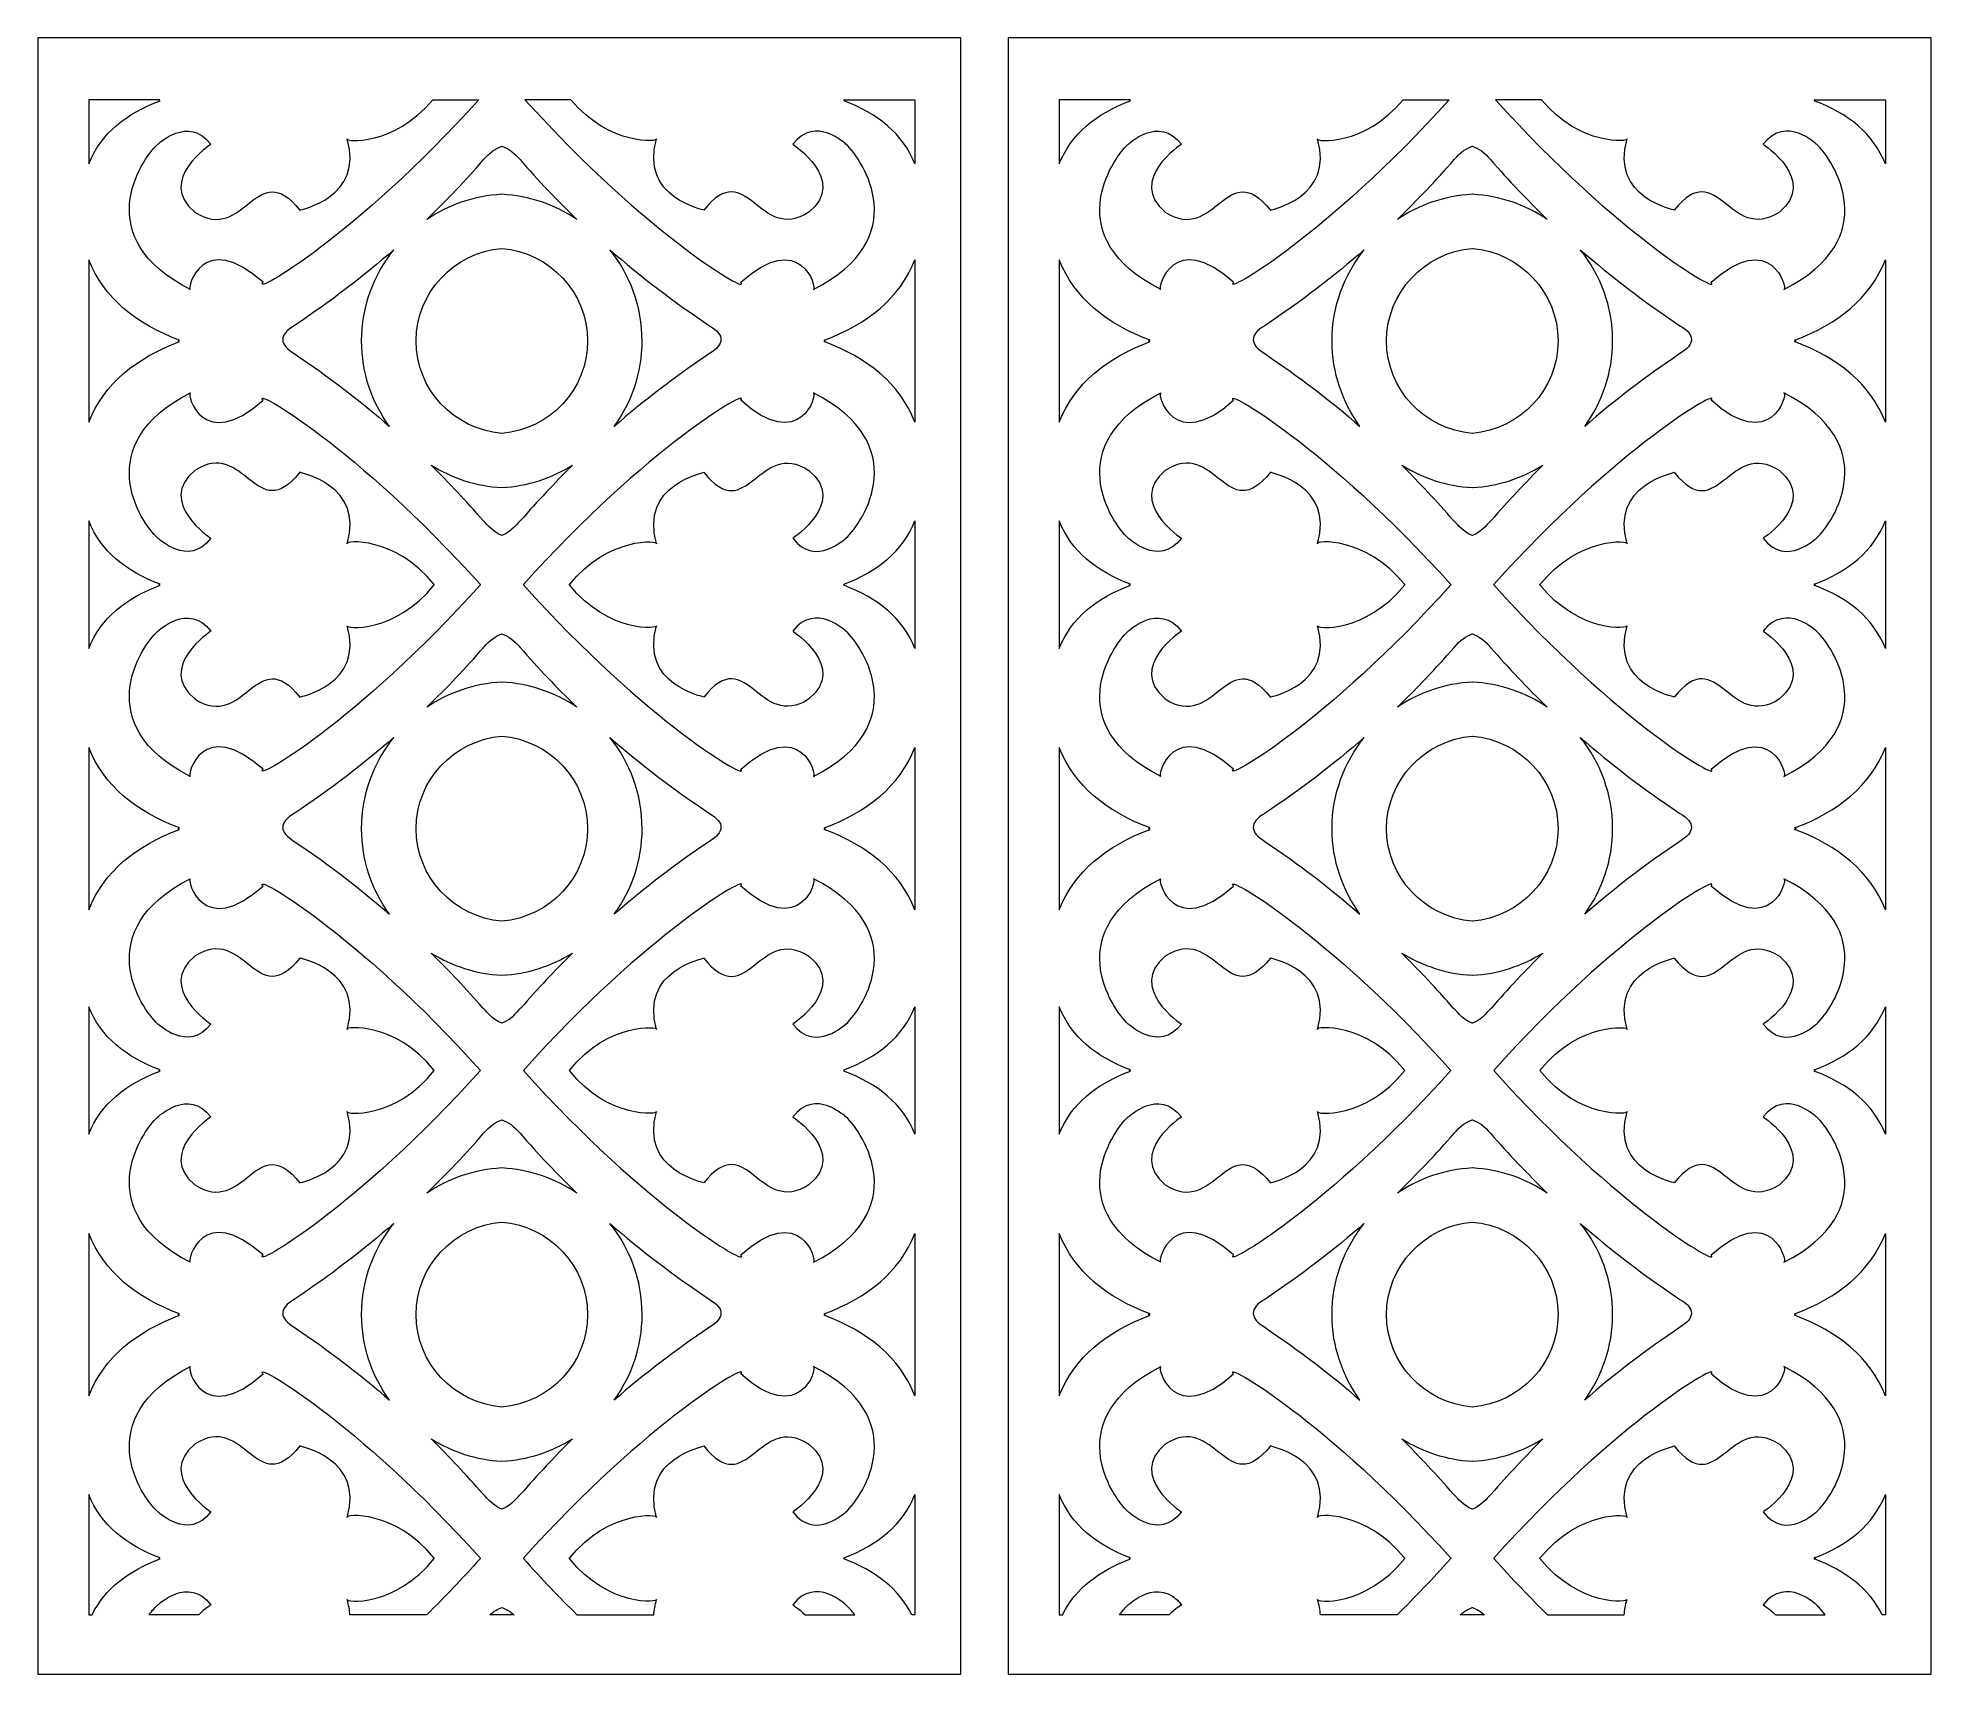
# Model space of a CAD drawing. Header units: centimetres. Extents: x -9.9 to 10.1, y -7.6 to 9.7.
import ezdxf

# ---------------------------------------------------------------- set-up
doc = ezdxf.new("R2010")
doc.units = ezdxf.units.CM
doc.header["$MEASUREMENT"] = 0
doc.layers.add('layer 1', color=7, linetype='Continuous')

msp = doc.modelspace()

# ---------------------------------------------------------------- linework, layer by layer
at = {"layer": 'layer 1', "lineweight": 0}
for points, knots in [([(-9.90928, -7.58173), (-9.90928, -7.58173), (-9.90928, 1.0478), (-9.90928, 1.0478), (-9.90928, 1.0478), (-9.90928, 1.0478), (-9.90928, 9.67452), (-9.90928, 9.67452), (-9.90928, 9.67452), (-9.90928, 9.67452), (-0.17877, 9.67452), (-0.17877, 9.67452), (-0.17877, 9.67452), (-0.17877, 9.67452), (-0.17877, 1.0478), (-0.17877, 1.0478), (-0.17877, 1.0478), (-0.17877, 1.0478), (-0.17877, -7.58173), (-0.17877, -7.58173), (-0.17877, -7.58173), (-0.17877, -7.58173), (-9.90928, -7.58173), (-9.90928, -7.58173)], [0, 0, 0, 0, 0.14285714, 0.14285714, 0.14285714, 0.14285714, 0.28571429, 0.28571429, 0.28571429, 0.28571429, 0.42857143, 0.42857143, 0.42857143, 0.42857143, 0.57142857, 0.57142857, 0.57142857, 0.57142857, 0.71428571, 0.71428571, 0.71428571, 0.71428571, 1, 1, 1, 1]), ([(-8.62183, 9.02268), (-8.62575, 9.02085), (-8.62958, 9.01905), (-8.63349, 9.01716), (-8.63349, 9.01716), (-8.6293, 9.01513), (-8.62521, 9.01322), (-8.62102, 9.01124), (-8.62102, 9.01124), (-8.98041, 8.87635), (-9.24532, 8.66572), (-9.37259, 8.34485), (-9.37259, 8.34485), (-9.37259, 8.34485), (-9.37259, 8.97385), (-9.37259, 8.97385), (-9.37259, 8.97385), (-9.37259, 8.97385), (-9.37259, 9.01716), (-9.37259, 9.01716), (-9.37259, 9.01716), (-9.37259, 9.01716), (-9.37259, 9.02268), (-9.37259, 9.02268), (-9.37259, 9.02268), (-9.37259, 9.02268), (-8.62183, 9.02268), (-8.62183, 9.02268)], [0, 0, 0, 0, 0.125, 0.125, 0.125, 0.125, 0.25, 0.25, 0.25, 0.25, 0.375, 0.375, 0.375, 0.375, 0.5, 0.5, 0.5, 0.5, 0.625, 0.625, 0.625, 0.625, 0.75, 0.75, 0.75, 0.75, 1, 1, 1, 1]), ([(-5.74451, 9.02268), (-6.15481, 8.52774), (-6.67749, 8.57792), (-6.6483, 8.6101), (-6.6483, 8.6101), (-6.46693, 7.9852), (-7.14618, 7.86353), (-7.1463, 7.85702), (-7.1463, 7.85702), (-7.60656, 8.43621), (-7.72227, 7.49623), (-8.25496, 7.83745), (-8.25496, 7.83745), (-8.66243, 8.17217), (-8.08478, 8.55248), (-8.08478, 8.55248), (-8.08478, 8.55248), (-8.32226, 8.86763), (-8.64883, 8.54598), (-8.64461, 8.55248), (-8.64461, 8.55248), (-8.83008, 8.38515), (-9.36641, 7.56034), (-8.30188, 7.02025), (-8.30188, 7.02025), (-8.34333, 7.03326), (-8.16651, 7.66356), (-7.53477, 7.09738), (-7.53477, 7.09738), (-7.65873, 6.94854), (-6.54917, 7.58939), (-5.26045, 9.02268), (-5.26045, 9.02268), (-5.26045, 9.02268), (-5.74451, 9.02268), (-5.74451, 9.02268)], [0, 0, 0, 0, 0.1, 0.1, 0.1, 0.1, 0.2, 0.2, 0.2, 0.2, 0.3, 0.3, 0.3, 0.3, 0.4, 0.4, 0.4, 0.4, 0.5, 0.5, 0.5, 0.5, 0.6, 0.6, 0.6, 0.6, 0.7, 0.7, 0.7, 0.7, 0.8, 0.8, 0.8, 0.8, 1, 1, 1, 1]), ([(-4.28877, 9.02268), (-3.87848, 8.52774), (-3.3558, 8.57792), (-3.385, 8.6101), (-3.385, 8.6101), (-3.56637, 7.9852), (-2.88712, 7.86353), (-2.887, 7.85702), (-2.887, 7.85702), (-2.42674, 8.43621), (-2.31103, 7.49623), (-1.77834, 7.83745), (-1.77834, 7.83745), (-1.37087, 8.17217), (-1.94852, 8.55248), (-1.94852, 8.55248), (-1.94852, 8.55248), (-1.71104, 8.86763), (-1.38447, 8.54598), (-1.38869, 8.55248), (-1.38869, 8.55248), (-1.20322, 8.38515), (-0.66689, 7.56034), (-1.73142, 7.02025), (-1.73142, 7.02025), (-1.68996, 7.03326), (-1.86679, 7.66356), (-2.49853, 7.09738), (-2.49853, 7.09738), (-2.37457, 6.94854), (-3.48412, 7.58939), (-4.77284, 9.02268), (-4.77284, 9.02268), (-4.77284, 9.02268), (-4.28877, 9.02268), (-4.28877, 9.02268)], [0, 0, 0, 0, 0.1, 0.1, 0.1, 0.1, 0.2, 0.2, 0.2, 0.2, 0.3, 0.3, 0.3, 0.3, 0.4, 0.4, 0.4, 0.4, 0.5, 0.5, 0.5, 0.5, 0.6, 0.6, 0.6, 0.6, 0.7, 0.7, 0.7, 0.7, 0.8, 0.8, 0.8, 0.8, 1, 1, 1, 1]), ([(-1.41147, 9.02268), (-1.40755, 9.02085), (-1.40372, 9.01905), (-1.39981, 9.01716), (-1.39981, 9.01716), (-1.40399, 9.01513), (-1.40809, 9.01322), (-1.41227, 9.01124), (-1.41227, 9.01124), (-1.05289, 8.87635), (-0.78798, 8.66572), (-0.6607, 8.34485), (-0.6607, 8.34485), (-0.6607, 8.34485), (-0.6607, 8.97385), (-0.6607, 8.97385), (-0.6607, 8.97385), (-0.6607, 8.97385), (-0.6607, 9.01716), (-0.6607, 9.01716), (-0.6607, 9.01716), (-0.6607, 9.01716), (-0.6607, 9.02268), (-0.6607, 9.02268), (-0.6607, 9.02268), (-0.6607, 9.02268), (-1.41147, 9.02268), (-1.41147, 9.02268)], [0, 0, 0, 0, 0.125, 0.125, 0.125, 0.125, 0.25, 0.25, 0.25, 0.25, 0.375, 0.375, 0.375, 0.375, 0.5, 0.5, 0.5, 0.5, 0.625, 0.625, 0.625, 0.625, 0.75, 0.75, 0.75, 0.75, 1, 1, 1, 1]), ([(-5.01665, 8.02466), (-5.0166, 8.02466), (-5.01655, 8.02466), (-5.01649, 8.02466), (-5.01649, 8.02466), (-4.72515, 8.00879), (-4.45459, 7.91348), (-4.22667, 7.76031), (-4.22667, 7.76031), (-4.43479, 7.96102), (-4.63289, 8.1702), (-4.82432, 8.3901), (-4.82432, 8.3901), (-4.8884, 8.46513), (-4.95245, 8.51247), (-5.01652, 8.53215), (-5.01652, 8.53215), (-5.01656, 8.53216), (-5.0166, 8.53218), (-5.01665, 8.53219), (-5.01665, 8.53219), (-5.01669, 8.53218), (-5.01673, 8.53216), (-5.01677, 8.53215), (-5.01677, 8.53215), (-5.08084, 8.51247), (-5.1449, 8.46513), (-5.20897, 8.3901), (-5.20897, 8.3901), (-5.40041, 8.1702), (-5.59851, 7.96102), (-5.80662, 7.76031), (-5.80662, 7.76031), (-5.57871, 7.91348), (-5.30814, 8.00879), (-5.0168, 8.02466), (-5.0168, 8.02466), (-5.01675, 8.02466), (-5.0167, 8.02466), (-5.01665, 8.02466)], [0, 0, 0, 0, 0.09090909, 0.09090909, 0.09090909, 0.09090909, 0.18181818, 0.18181818, 0.18181818, 0.18181818, 0.27272727, 0.27272727, 0.27272727, 0.27272727, 0.36363636, 0.36363636, 0.36363636, 0.36363636, 0.45454545, 0.45454545, 0.45454545, 0.45454545, 0.54545455, 0.54545455, 0.54545455, 0.54545455, 0.63636364, 0.63636364, 0.63636364, 0.63636364, 0.72727273, 0.72727273, 0.72727273, 0.72727273, 0.81818182, 0.81818182, 0.81818182, 0.81818182, 1, 1, 1, 1]), ([(-6.20133, 5.57654), (-6.50871, 5.84488), (-6.83982, 6.09913), (-7.20567, 6.34408), (-7.20567, 6.34408), (-7.36239, 6.44231), (-7.37249, 6.54053), (-7.20567, 6.63875), (-7.20567, 6.63875), (-6.82325, 6.8948), (-6.47673, 7.15967), (-6.15552, 7.4401), (-6.15552, 7.4401), (-6.36821, 7.1756), (-6.4956, 6.84122), (-6.4956, 6.47839), (-6.4956, 6.47839), (-6.4956, 6.1424), (-6.38639, 5.83081), (-6.20133, 5.57654)], [0, 0, 0, 0, 0.16666667, 0.16666667, 0.16666667, 0.16666667, 0.33333333, 0.33333333, 0.33333333, 0.33333333, 0.5, 0.5, 0.5, 0.5, 0.66666667, 0.66666667, 0.66666667, 0.66666667, 1, 1, 1, 1]), ([(-4.11227, 6.47839), (-4.11227, 6.98931), (-4.5111, 7.41112), (-5.01647, 7.45483), (-5.01647, 7.45483), (-5.01653, 7.45483), (-5.01659, 7.45484), (-5.01665, 7.45484), (-5.01665, 7.45484), (-5.01671, 7.45484), (-5.01677, 7.45483), (-5.01683, 7.45483), (-5.01683, 7.45483), (-5.52218, 7.41112), (-5.92102, 6.98931), (-5.92102, 6.47839), (-5.92102, 6.47839), (-5.92102, 5.96749), (-5.52225, 5.5457), (-5.01694, 5.50196), (-5.01694, 5.50196), (-5.01684, 5.50194), (-5.01675, 5.50193), (-5.01665, 5.50192), (-5.01665, 5.50192), (-5.01655, 5.50193), (-5.01646, 5.50194), (-5.01636, 5.50196), (-5.01636, 5.50196), (-4.51105, 5.5457), (-4.11227, 5.96749), (-4.11227, 6.47839)], [0, 0, 0, 0, 0.11111111, 0.11111111, 0.11111111, 0.11111111, 0.22222222, 0.22222222, 0.22222222, 0.22222222, 0.33333333, 0.33333333, 0.33333333, 0.33333333, 0.44444444, 0.44444444, 0.44444444, 0.44444444, 0.55555556, 0.55555556, 0.55555556, 0.55555556, 0.66666667, 0.66666667, 0.66666667, 0.66666667, 0.77777778, 0.77777778, 0.77777778, 0.77777778, 1, 1, 1, 1]), ([(-3.83196, 5.57654), (-3.52458, 5.84488), (-3.19348, 6.09913), (-2.82763, 6.34408), (-2.82763, 6.34408), (-2.67091, 6.44231), (-2.6608, 6.54053), (-2.82763, 6.63875), (-2.82763, 6.63875), (-3.21005, 6.8948), (-3.55657, 7.15967), (-3.87778, 7.4401), (-3.87778, 7.4401), (-3.66508, 7.1756), (-3.5377, 6.84122), (-3.5377, 6.47839), (-3.5377, 6.47839), (-3.5377, 6.1424), (-3.64691, 5.83081), (-3.83196, 5.57654)], [0, 0, 0, 0, 0.16666667, 0.16666667, 0.16666667, 0.16666667, 0.33333333, 0.33333333, 0.33333333, 0.33333333, 0.5, 0.5, 0.5, 0.5, 0.66666667, 0.66666667, 0.66666667, 0.66666667, 1, 1, 1, 1]), ([(-8.41486, 6.48592), (-8.4202, 6.48341), (-8.4254, 6.48096), (-8.43074, 6.4784), (-8.43074, 6.4784), (-8.4254, 6.47582), (-8.4202, 6.47336), (-8.41486, 6.47085), (-8.41486, 6.47085), (-8.87284, 6.29895), (-9.21041, 6.03054), (-9.37259, 5.62165), (-9.37259, 5.62165), (-9.37259, 5.62165), (-9.37259, 6.42322), (-9.37259, 6.42322), (-9.37259, 6.42322), (-9.37259, 6.42322), (-9.37259, 6.4784), (-9.37259, 6.4784), (-9.37259, 6.4784), (-9.37259, 6.4784), (-9.37259, 6.53356), (-9.37259, 6.53356), (-9.37259, 6.53356), (-9.37259, 6.53356), (-9.37259, 7.33512), (-9.37259, 7.33512), (-9.37259, 7.33512), (-9.21041, 6.92623), (-8.87284, 6.65783), (-8.41486, 6.48592)], [0, 0, 0, 0, 0.11111111, 0.11111111, 0.11111111, 0.11111111, 0.22222222, 0.22222222, 0.22222222, 0.22222222, 0.33333333, 0.33333333, 0.33333333, 0.33333333, 0.44444444, 0.44444444, 0.44444444, 0.44444444, 0.55555556, 0.55555556, 0.55555556, 0.55555556, 0.66666667, 0.66666667, 0.66666667, 0.66666667, 0.77777778, 0.77777778, 0.77777778, 0.77777778, 1, 1, 1, 1]), ([(-1.61844, 6.48592), (-1.6131, 6.48341), (-1.60788, 6.48096), (-1.60256, 6.4784), (-1.60256, 6.4784), (-1.60788, 6.47582), (-1.6131, 6.47336), (-1.61844, 6.47085), (-1.61844, 6.47085), (-1.16046, 6.29895), (-0.82289, 6.03054), (-0.6607, 5.62165), (-0.6607, 5.62165), (-0.6607, 5.62165), (-0.6607, 6.42322), (-0.6607, 6.42322), (-0.6607, 6.42322), (-0.6607, 6.42322), (-0.6607, 6.4784), (-0.6607, 6.4784), (-0.6607, 6.4784), (-0.6607, 6.4784), (-0.6607, 6.53356), (-0.6607, 6.53356), (-0.6607, 6.53356), (-0.6607, 6.53356), (-0.6607, 7.33512), (-0.6607, 7.33512), (-0.6607, 7.33512), (-0.82289, 6.92623), (-1.16046, 6.65783), (-1.61844, 6.48592)], [0, 0, 0, 0, 0.11111111, 0.11111111, 0.11111111, 0.11111111, 0.22222222, 0.22222222, 0.22222222, 0.22222222, 0.33333333, 0.33333333, 0.33333333, 0.33333333, 0.44444444, 0.44444444, 0.44444444, 0.44444444, 0.55555556, 0.55555556, 0.55555556, 0.55555556, 0.66666667, 0.66666667, 0.66666667, 0.66666667, 0.77777778, 0.77777778, 0.77777778, 0.77777778, 1, 1, 1, 1]), ([(-5.72911, 3.90629), (-6.14159, 3.39117), (-6.67785, 3.44229), (-6.6483, 3.47487), (-6.6483, 3.47487), (-6.46693, 2.84998), (-7.14618, 2.72829), (-7.1463, 2.7218), (-7.1463, 2.7218), (-7.60656, 3.30097), (-7.72227, 2.361), (-8.25496, 2.70222), (-8.25496, 2.70222), (-8.66243, 3.03695), (-8.08478, 3.41724), (-8.08478, 3.41724), (-8.08478, 3.41724), (-8.32226, 3.73241), (-8.64883, 3.41074), (-8.64461, 3.41724), (-8.64461, 3.41724), (-8.83008, 3.24992), (-9.36641, 2.42512), (-8.30188, 1.88503), (-8.30188, 1.88503), (-8.34333, 1.89802), (-8.16651, 2.52832), (-7.53477, 1.96215), (-7.53477, 1.96215), (-7.65928, 1.81265), (-6.53942, 2.4597), (-5.24346, 3.90629), (-5.24346, 3.90629), (-5.24379, 3.90668), (-5.24418, 3.907), (-5.24451, 3.90739), (-5.24451, 3.90739), (-5.24418, 3.90777), (-5.24379, 3.90809), (-5.24346, 3.90848), (-5.24346, 3.90848), (-6.53942, 5.35509), (-7.65928, 6.00212), (-7.53477, 5.85262), (-7.53477, 5.85262), (-8.16651, 5.28645), (-8.34333, 5.91675), (-8.30188, 5.92976), (-8.30188, 5.92976), (-9.36641, 5.38967), (-8.83008, 4.56486), (-8.64461, 4.39753), (-8.64461, 4.39753), (-8.64883, 4.40403), (-8.32226, 4.08238), (-8.08478, 4.39753), (-8.08478, 4.39753), (-8.08478, 4.39753), (-8.66243, 4.77784), (-8.25496, 5.11255), (-8.25496, 5.11255), (-7.72227, 5.45378), (-7.60656, 4.51379), (-7.1463, 5.09299), (-7.1463, 5.09299), (-7.14618, 5.08648), (-6.46693, 4.96481), (-6.6483, 4.33991), (-6.6483, 4.33991), (-6.67785, 4.37249), (-6.14159, 4.42361), (-5.72911, 3.90848), (-5.72911, 3.90848), (-5.72942, 3.90809), (-5.72969, 3.90771), (-5.73001, 3.90739), (-5.73001, 3.90739), (-5.72969, 3.90707), (-5.72942, 3.90668), (-5.72911, 3.90629)], [0, 0, 0, 0, 0.04761905, 0.04761905, 0.04761905, 0.04761905, 0.0952381, 0.0952381, 0.0952381, 0.0952381, 0.14285714, 0.14285714, 0.14285714, 0.14285714, 0.19047619, 0.19047619, 0.19047619, 0.19047619, 0.23809524, 0.23809524, 0.23809524, 0.23809524, 0.28571429, 0.28571429, 0.28571429, 0.28571429, 0.33333333, 0.33333333, 0.33333333, 0.33333333, 0.38095238, 0.38095238, 0.38095238, 0.38095238, 0.42857143, 0.42857143, 0.42857143, 0.42857143, 0.47619048, 0.47619048, 0.47619048, 0.47619048, 0.52380952, 0.52380952, 0.52380952, 0.52380952, 0.57142857, 0.57142857, 0.57142857, 0.57142857, 0.61904762, 0.61904762, 0.61904762, 0.61904762, 0.66666667, 0.66666667, 0.66666667, 0.66666667, 0.71428571, 0.71428571, 0.71428571, 0.71428571, 0.76190476, 0.76190476, 0.76190476, 0.76190476, 0.80952381, 0.80952381, 0.80952381, 0.80952381, 0.85714286, 0.85714286, 0.85714286, 0.85714286, 0.9047619, 0.9047619, 0.9047619, 0.9047619, 1, 1, 1, 1]), ([(-4.30419, 3.90629), (-3.89171, 3.39117), (-3.35544, 3.44229), (-3.385, 3.47487), (-3.385, 3.47487), (-3.56637, 2.84998), (-2.88712, 2.72829), (-2.887, 2.7218), (-2.887, 2.7218), (-2.42674, 3.30097), (-2.31103, 2.361), (-1.77834, 2.70222), (-1.77834, 2.70222), (-1.37087, 3.03695), (-1.94852, 3.41724), (-1.94852, 3.41724), (-1.94852, 3.41724), (-1.71104, 3.73241), (-1.38447, 3.41074), (-1.38869, 3.41724), (-1.38869, 3.41724), (-1.20322, 3.24992), (-0.66689, 2.42512), (-1.73142, 1.88503), (-1.73142, 1.88503), (-1.68996, 1.89802), (-1.86679, 2.52832), (-2.49853, 1.96215), (-2.49853, 1.96215), (-2.37402, 1.81265), (-3.49388, 2.4597), (-4.78982, 3.90629), (-4.78982, 3.90629), (-4.78951, 3.90668), (-4.78912, 3.907), (-4.78879, 3.90739), (-4.78879, 3.90739), (-4.78912, 3.90777), (-4.78951, 3.90809), (-4.78982, 3.90848), (-4.78982, 3.90848), (-3.49388, 5.35509), (-2.37402, 6.00212), (-2.49853, 5.85262), (-2.49853, 5.85262), (-1.86679, 5.28645), (-1.68996, 5.91675), (-1.73142, 5.92976), (-1.73142, 5.92976), (-0.66689, 5.38967), (-1.20322, 4.56486), (-1.38869, 4.39753), (-1.38869, 4.39753), (-1.38447, 4.40403), (-1.71104, 4.08238), (-1.94852, 4.39753), (-1.94852, 4.39753), (-1.94852, 4.39753), (-1.37087, 4.77784), (-1.77834, 5.11255), (-1.77834, 5.11255), (-2.31103, 5.45378), (-2.42674, 4.51379), (-2.887, 5.09299), (-2.887, 5.09299), (-2.88712, 5.08648), (-3.56637, 4.96481), (-3.385, 4.33991), (-3.385, 4.33991), (-3.35544, 4.37249), (-3.89171, 4.42361), (-4.30419, 3.90848), (-4.30419, 3.90848), (-4.30388, 3.90809), (-4.30361, 3.90771), (-4.30329, 3.90739), (-4.30329, 3.90739), (-4.30361, 3.90707), (-4.30388, 3.90668), (-4.30419, 3.90629)], [0, 0, 0, 0, 0.04761905, 0.04761905, 0.04761905, 0.04761905, 0.0952381, 0.0952381, 0.0952381, 0.0952381, 0.14285714, 0.14285714, 0.14285714, 0.14285714, 0.19047619, 0.19047619, 0.19047619, 0.19047619, 0.23809524, 0.23809524, 0.23809524, 0.23809524, 0.28571429, 0.28571429, 0.28571429, 0.28571429, 0.33333333, 0.33333333, 0.33333333, 0.33333333, 0.38095238, 0.38095238, 0.38095238, 0.38095238, 0.42857143, 0.42857143, 0.42857143, 0.42857143, 0.47619048, 0.47619048, 0.47619048, 0.47619048, 0.52380952, 0.52380952, 0.52380952, 0.52380952, 0.57142857, 0.57142857, 0.57142857, 0.57142857, 0.61904762, 0.61904762, 0.61904762, 0.61904762, 0.66666667, 0.66666667, 0.66666667, 0.66666667, 0.71428571, 0.71428571, 0.71428571, 0.71428571, 0.76190476, 0.76190476, 0.76190476, 0.76190476, 0.80952381, 0.80952381, 0.80952381, 0.80952381, 0.85714286, 0.85714286, 0.85714286, 0.85714286, 0.9047619, 0.9047619, 0.9047619, 0.9047619, 1, 1, 1, 1]), ([(-5.01665, 4.427), (-5.01653, 4.42704), (-5.01642, 4.42709), (-5.01631, 4.42712), (-5.01631, 4.42712), (-4.90608, 4.46559), (-4.83651, 4.57653), (-4.8156, 4.58698), (-4.8156, 4.58698), (-4.64038, 4.78823), (-4.4604, 4.98108), (-4.27257, 5.16687), (-4.27257, 5.16687), (-4.49054, 5.03112), (-4.74436, 4.94697), (-5.01633, 4.93211), (-5.01633, 4.93211), (-5.01644, 4.93211), (-5.01654, 4.9321), (-5.01665, 4.93209), (-5.01665, 4.93209), (-5.01676, 4.9321), (-5.01686, 4.93211), (-5.01697, 4.93211), (-5.01697, 4.93211), (-5.28894, 4.94697), (-5.54275, 5.03112), (-5.76072, 5.16687), (-5.76072, 5.16687), (-5.5729, 4.98108), (-5.39291, 4.78823), (-5.2177, 4.58698), (-5.2177, 4.58698), (-5.19679, 4.57653), (-5.12721, 4.46559), (-5.01699, 4.42712), (-5.01699, 4.42712), (-5.01688, 4.42709), (-5.01677, 4.42704), (-5.01665, 4.427)], [0, 0, 0, 0, 0.09090909, 0.09090909, 0.09090909, 0.09090909, 0.18181818, 0.18181818, 0.18181818, 0.18181818, 0.27272727, 0.27272727, 0.27272727, 0.27272727, 0.36363636, 0.36363636, 0.36363636, 0.36363636, 0.45454545, 0.45454545, 0.45454545, 0.45454545, 0.54545455, 0.54545455, 0.54545455, 0.54545455, 0.63636364, 0.63636364, 0.63636364, 0.63636364, 0.72727273, 0.72727273, 0.72727273, 0.72727273, 0.81818182, 0.81818182, 0.81818182, 0.81818182, 1, 1, 1, 1]), ([(-8.62102, 3.91329), (-8.62521, 3.91133), (-8.6293, 3.9094), (-8.63349, 3.90739), (-8.63349, 3.90739), (-8.6293, 3.90536), (-8.62521, 3.90345), (-8.62102, 3.90148), (-8.62102, 3.90148), (-8.98041, 3.76658), (-9.24532, 3.55595), (-9.37259, 3.23508), (-9.37259, 3.23508), (-9.37259, 3.23508), (-9.37259, 3.86409), (-9.37259, 3.86409), (-9.37259, 3.86409), (-9.37259, 3.86409), (-9.37259, 3.90739), (-9.37259, 3.90739), (-9.37259, 3.90739), (-9.37259, 3.90739), (-9.37259, 3.95068), (-9.37259, 3.95068), (-9.37259, 3.95068), (-9.37259, 3.95068), (-9.37259, 4.57969), (-9.37259, 4.57969), (-9.37259, 4.57969), (-9.24532, 4.25883), (-8.98041, 4.04819), (-8.62102, 3.91329)], [0, 0, 0, 0, 0.11111111, 0.11111111, 0.11111111, 0.11111111, 0.22222222, 0.22222222, 0.22222222, 0.22222222, 0.33333333, 0.33333333, 0.33333333, 0.33333333, 0.44444444, 0.44444444, 0.44444444, 0.44444444, 0.55555556, 0.55555556, 0.55555556, 0.55555556, 0.66666667, 0.66666667, 0.66666667, 0.66666667, 0.77777778, 0.77777778, 0.77777778, 0.77777778, 1, 1, 1, 1]), ([(-1.41227, 3.91329), (-1.40809, 3.91133), (-1.40399, 3.9094), (-1.39981, 3.90739), (-1.39981, 3.90739), (-1.40399, 3.90536), (-1.40809, 3.90345), (-1.41227, 3.90148), (-1.41227, 3.90148), (-1.05289, 3.76658), (-0.78798, 3.55595), (-0.6607, 3.23508), (-0.6607, 3.23508), (-0.6607, 3.23508), (-0.6607, 3.86409), (-0.6607, 3.86409), (-0.6607, 3.86409), (-0.6607, 3.86409), (-0.6607, 3.90739), (-0.6607, 3.90739), (-0.6607, 3.90739), (-0.6607, 3.90739), (-0.6607, 3.95068), (-0.6607, 3.95068), (-0.6607, 3.95068), (-0.6607, 3.95068), (-0.6607, 4.57969), (-0.6607, 4.57969), (-0.6607, 4.57969), (-0.78798, 4.25883), (-1.05289, 4.04819), (-1.41227, 3.91329)], [0, 0, 0, 0, 0.11111111, 0.11111111, 0.11111111, 0.11111111, 0.22222222, 0.22222222, 0.22222222, 0.22222222, 0.33333333, 0.33333333, 0.33333333, 0.33333333, 0.44444444, 0.44444444, 0.44444444, 0.44444444, 0.55555556, 0.55555556, 0.55555556, 0.55555556, 0.66666667, 0.66666667, 0.66666667, 0.66666667, 0.77777778, 0.77777778, 0.77777778, 0.77777778, 1, 1, 1, 1]), ([(-5.01665, 2.88091), (-5.0165, 2.88091), (-5.01637, 2.8809), (-5.01622, 2.8809), (-5.01622, 2.8809), (-4.72498, 2.86498), (-4.45451, 2.76968), (-4.22667, 2.61656), (-4.22667, 2.61656), (-4.43479, 2.81727), (-4.63289, 3.02646), (-4.82432, 3.24635), (-4.82432, 3.24635), (-4.8883, 3.32127), (-4.95227, 3.36858), (-5.01625, 3.38832), (-5.01625, 3.38832), (-5.01638, 3.38835), (-5.01652, 3.3884), (-5.01665, 3.38844), (-5.01665, 3.38844), (-5.01678, 3.3884), (-5.01692, 3.38835), (-5.01705, 3.38832), (-5.01705, 3.38832), (-5.08102, 3.36858), (-5.145, 3.32127), (-5.20897, 3.24635), (-5.20897, 3.24635), (-5.40041, 3.02646), (-5.59851, 2.81727), (-5.80662, 2.61656), (-5.80662, 2.61656), (-5.57879, 2.76968), (-5.30831, 2.86498), (-5.01708, 2.8809), (-5.01708, 2.8809), (-5.01693, 2.8809), (-5.0168, 2.88091), (-5.01665, 2.88091)], [0, 0, 0, 0, 0.09090909, 0.09090909, 0.09090909, 0.09090909, 0.18181818, 0.18181818, 0.18181818, 0.18181818, 0.27272727, 0.27272727, 0.27272727, 0.27272727, 0.36363636, 0.36363636, 0.36363636, 0.36363636, 0.45454545, 0.45454545, 0.45454545, 0.45454545, 0.54545455, 0.54545455, 0.54545455, 0.54545455, 0.63636364, 0.63636364, 0.63636364, 0.63636364, 0.72727273, 0.72727273, 0.72727273, 0.72727273, 0.81818182, 0.81818182, 0.81818182, 0.81818182, 1, 1, 1, 1]), ([(-6.20133, 0.43279), (-6.50871, 0.70113), (-6.83982, 0.95538), (-7.20567, 1.20034), (-7.20567, 1.20034), (-7.36239, 1.29856), (-7.37249, 1.39678), (-7.20567, 1.495), (-7.20567, 1.495), (-6.82325, 1.75104), (-6.47673, 2.01592), (-6.15552, 2.29635), (-6.15552, 2.29635), (-6.36821, 2.03185), (-6.4956, 1.69747), (-6.4956, 1.33464), (-6.4956, 1.33464), (-6.4956, 0.99865), (-6.38639, 0.68706), (-6.20133, 0.43279)], [0, 0, 0, 0, 0.16666667, 0.16666667, 0.16666667, 0.16666667, 0.33333333, 0.33333333, 0.33333333, 0.33333333, 0.5, 0.5, 0.5, 0.5, 0.66666667, 0.66666667, 0.66666667, 0.66666667, 1, 1, 1, 1]), ([(-4.11227, 1.33464), (-4.11227, 1.84547), (-4.51096, 2.26722), (-5.01619, 2.31105), (-5.01619, 2.31105), (-5.01635, 2.31106), (-5.01649, 2.31108), (-5.01665, 2.31109), (-5.01665, 2.31109), (-5.0168, 2.31108), (-5.01695, 2.31106), (-5.0171, 2.31105), (-5.0171, 2.31105), (-5.52233, 2.26722), (-5.92102, 1.84547), (-5.92102, 1.33464), (-5.92102, 1.33464), (-5.92102, 0.82383), (-5.52239, 0.40211), (-5.01721, 0.35823), (-5.01721, 0.35823), (-5.01703, 0.35821), (-5.01683, 0.35819), (-5.01665, 0.35818), (-5.01665, 0.35818), (-5.01646, 0.35819), (-5.01627, 0.35821), (-5.01609, 0.35823), (-5.01609, 0.35823), (-4.51091, 0.40211), (-4.11227, 0.82383), (-4.11227, 1.33464)], [0, 0, 0, 0, 0.11111111, 0.11111111, 0.11111111, 0.11111111, 0.22222222, 0.22222222, 0.22222222, 0.22222222, 0.33333333, 0.33333333, 0.33333333, 0.33333333, 0.44444444, 0.44444444, 0.44444444, 0.44444444, 0.55555556, 0.55555556, 0.55555556, 0.55555556, 0.66666667, 0.66666667, 0.66666667, 0.66666667, 0.77777778, 0.77777778, 0.77777778, 0.77777778, 1, 1, 1, 1]), ([(-3.83196, 0.43279), (-3.52458, 0.70113), (-3.19348, 0.95538), (-2.82763, 1.20034), (-2.82763, 1.20034), (-2.67091, 1.29856), (-2.6608, 1.39678), (-2.82763, 1.495), (-2.82763, 1.495), (-3.21005, 1.75104), (-3.55657, 2.01592), (-3.87778, 2.29635), (-3.87778, 2.29635), (-3.66508, 2.03185), (-3.5377, 1.69747), (-3.5377, 1.33464), (-3.5377, 1.33464), (-3.5377, 0.99865), (-3.64691, 0.68706), (-3.83196, 0.43279)], [0, 0, 0, 0, 0.16666667, 0.16666667, 0.16666667, 0.16666667, 0.33333333, 0.33333333, 0.33333333, 0.33333333, 0.5, 0.5, 0.5, 0.5, 0.66666667, 0.66666667, 0.66666667, 0.66666667, 1, 1, 1, 1]), ([(-8.41486, 1.34217), (-8.4202, 1.33966), (-8.4254, 1.33721), (-8.43074, 1.33464), (-8.43074, 1.33464), (-8.4254, 1.33206), (-8.4202, 1.32961), (-8.41486, 1.32711), (-8.41486, 1.32711), (-8.87284, 1.1552), (-9.21041, 0.88679), (-9.37259, 0.47791), (-9.37259, 0.47791), (-9.37259, 0.47791), (-9.37259, 1.27946), (-9.37259, 1.27946), (-9.37259, 1.27946), (-9.37259, 1.27946), (-9.37259, 1.33464), (-9.37259, 1.33464), (-9.37259, 1.33464), (-9.37259, 1.33464), (-9.37259, 1.38981), (-9.37259, 1.38981), (-9.37259, 1.38981), (-9.37259, 1.38981), (-9.37259, 2.19137), (-9.37259, 2.19137), (-9.37259, 2.19137), (-9.21041, 1.78248), (-8.87284, 1.51407), (-8.41486, 1.34217)], [0, 0, 0, 0, 0.11111111, 0.11111111, 0.11111111, 0.11111111, 0.22222222, 0.22222222, 0.22222222, 0.22222222, 0.33333333, 0.33333333, 0.33333333, 0.33333333, 0.44444444, 0.44444444, 0.44444444, 0.44444444, 0.55555556, 0.55555556, 0.55555556, 0.55555556, 0.66666667, 0.66666667, 0.66666667, 0.66666667, 0.77777778, 0.77777778, 0.77777778, 0.77777778, 1, 1, 1, 1]), ([(-1.61844, 1.34217), (-1.6131, 1.33966), (-1.60788, 1.33721), (-1.60256, 1.33464), (-1.60256, 1.33464), (-1.60788, 1.33206), (-1.6131, 1.32961), (-1.61844, 1.32711), (-1.61844, 1.32711), (-1.16046, 1.1552), (-0.82289, 0.88679), (-0.6607, 0.47791), (-0.6607, 0.47791), (-0.6607, 0.47791), (-0.6607, 1.27946), (-0.6607, 1.27946), (-0.6607, 1.27946), (-0.6607, 1.27946), (-0.6607, 1.33464), (-0.6607, 1.33464), (-0.6607, 1.33464), (-0.6607, 1.33464), (-0.6607, 1.38981), (-0.6607, 1.38981), (-0.6607, 1.38981), (-0.6607, 1.38981), (-0.6607, 2.19137), (-0.6607, 2.19137), (-0.6607, 2.19137), (-0.82289, 1.78248), (-1.16046, 1.51407), (-1.61844, 1.34217)], [0, 0, 0, 0, 0.11111111, 0.11111111, 0.11111111, 0.11111111, 0.22222222, 0.22222222, 0.22222222, 0.22222222, 0.33333333, 0.33333333, 0.33333333, 0.33333333, 0.44444444, 0.44444444, 0.44444444, 0.44444444, 0.55555556, 0.55555556, 0.55555556, 0.55555556, 0.66666667, 0.66666667, 0.66666667, 0.66666667, 0.77777778, 0.77777778, 0.77777778, 0.77777778, 1, 1, 1, 1]), ([(-5.72911, -1.21659), (-6.14159, -1.73171), (-6.67785, -1.68058), (-6.6483, -1.64801), (-6.6483, -1.64801), (-6.46693, -2.2729), (-7.14618, -2.39458), (-7.1463, -2.40109), (-7.1463, -2.40109), (-7.60656, -1.82191), (-7.72227, -2.76188), (-8.25496, -2.42066), (-8.25496, -2.42066), (-8.66243, -2.08594), (-8.08478, -1.70563), (-8.08478, -1.70563), (-8.08478, -1.70563), (-8.32226, -1.39047), (-8.64883, -1.71213), (-8.64461, -1.70563), (-8.64461, -1.70563), (-8.83008, -1.87296), (-9.36641, -2.69776), (-8.30188, -3.23786), (-8.30188, -3.23786), (-8.34333, -3.22485), (-8.16651, -2.59455), (-7.53477, -3.16074), (-7.53477, -3.16074), (-7.65928, -3.31022), (-6.53942, -2.66318), (-5.24346, -1.21659), (-5.24346, -1.21659), (-5.24379, -1.2162), (-5.24418, -1.21588), (-5.24451, -1.21549), (-5.24451, -1.21549), (-5.24418, -1.2151), (-5.24379, -1.21478), (-5.24346, -1.21439), (-5.24346, -1.21439), (-6.53942, 0.2322), (-7.65928, 0.87924), (-7.53477, 0.72976), (-7.53477, 0.72976), (-8.16651, 0.16358), (-8.34333, 0.79388), (-8.30188, 0.80687), (-8.30188, 0.80687), (-9.36641, 0.26678), (-8.83008, -0.55801), (-8.64461, -0.72535), (-8.64461, -0.72535), (-8.64883, -0.71885), (-8.32226, -1.04049), (-8.08478, -0.72535), (-8.08478, -0.72535), (-8.08478, -0.72535), (-8.66243, -0.34505), (-8.25496, -0.01032), (-8.25496, -0.01032), (-7.72227, 0.33091), (-7.60656, -0.60908), (-7.1463, -0.02989), (-7.1463, -0.02989), (-7.14618, -0.03639), (-6.46693, -0.15808), (-6.6483, -0.78297), (-6.6483, -0.78297), (-6.67785, -0.75039), (-6.14159, -0.69928), (-5.72911, -1.21439), (-5.72911, -1.21439), (-5.72942, -1.21478), (-5.72969, -1.21516), (-5.73001, -1.21549), (-5.73001, -1.21549), (-5.72969, -1.21582), (-5.72942, -1.2162), (-5.72911, -1.21659)], [0, 0, 0, 0, 0.04761905, 0.04761905, 0.04761905, 0.04761905, 0.0952381, 0.0952381, 0.0952381, 0.0952381, 0.14285714, 0.14285714, 0.14285714, 0.14285714, 0.19047619, 0.19047619, 0.19047619, 0.19047619, 0.23809524, 0.23809524, 0.23809524, 0.23809524, 0.28571429, 0.28571429, 0.28571429, 0.28571429, 0.33333333, 0.33333333, 0.33333333, 0.33333333, 0.38095238, 0.38095238, 0.38095238, 0.38095238, 0.42857143, 0.42857143, 0.42857143, 0.42857143, 0.47619048, 0.47619048, 0.47619048, 0.47619048, 0.52380952, 0.52380952, 0.52380952, 0.52380952, 0.57142857, 0.57142857, 0.57142857, 0.57142857, 0.61904762, 0.61904762, 0.61904762, 0.61904762, 0.66666667, 0.66666667, 0.66666667, 0.66666667, 0.71428571, 0.71428571, 0.71428571, 0.71428571, 0.76190476, 0.76190476, 0.76190476, 0.76190476, 0.80952381, 0.80952381, 0.80952381, 0.80952381, 0.85714286, 0.85714286, 0.85714286, 0.85714286, 0.9047619, 0.9047619, 0.9047619, 0.9047619, 1, 1, 1, 1]), ([(-4.30419, -1.21659), (-3.89171, -1.73171), (-3.35544, -1.68058), (-3.385, -1.64801), (-3.385, -1.64801), (-3.56637, -2.2729), (-2.88712, -2.39458), (-2.887, -2.40109), (-2.887, -2.40109), (-2.42674, -1.82191), (-2.31103, -2.76188), (-1.77834, -2.42066), (-1.77834, -2.42066), (-1.37087, -2.08594), (-1.94852, -1.70563), (-1.94852, -1.70563), (-1.94852, -1.70563), (-1.71104, -1.39047), (-1.38447, -1.71213), (-1.38869, -1.70563), (-1.38869, -1.70563), (-1.20322, -1.87296), (-0.66689, -2.69776), (-1.73142, -3.23786), (-1.73142, -3.23786), (-1.68996, -3.22485), (-1.86679, -2.59455), (-2.49853, -3.16074), (-2.49853, -3.16074), (-2.37402, -3.31022), (-3.49388, -2.66318), (-4.78982, -1.21659), (-4.78982, -1.21659), (-4.78951, -1.2162), (-4.78912, -1.21588), (-4.78879, -1.21549), (-4.78879, -1.21549), (-4.78912, -1.2151), (-4.78951, -1.21478), (-4.78982, -1.21439), (-4.78982, -1.21439), (-3.49388, 0.2322), (-2.37402, 0.87924), (-2.49853, 0.72976), (-2.49853, 0.72976), (-1.86679, 0.16358), (-1.68996, 0.79388), (-1.73142, 0.80687), (-1.73142, 0.80687), (-0.66689, 0.26678), (-1.20322, -0.55801), (-1.38869, -0.72535), (-1.38869, -0.72535), (-1.38447, -0.71885), (-1.71104, -1.04049), (-1.94852, -0.72535), (-1.94852, -0.72535), (-1.94852, -0.72535), (-1.37087, -0.34505), (-1.77834, -0.01032), (-1.77834, -0.01032), (-2.31103, 0.33091), (-2.42674, -0.60908), (-2.887, -0.02989), (-2.887, -0.02989), (-2.88712, -0.03639), (-3.56637, -0.15808), (-3.385, -0.78297), (-3.385, -0.78297), (-3.35544, -0.75039), (-3.89171, -0.69928), (-4.30419, -1.21439), (-4.30419, -1.21439), (-4.30388, -1.21478), (-4.30361, -1.21516), (-4.30329, -1.21549), (-4.30329, -1.21549), (-4.30361, -1.21582), (-4.30388, -1.2162), (-4.30419, -1.21659)], [0, 0, 0, 0, 0.04761905, 0.04761905, 0.04761905, 0.04761905, 0.0952381, 0.0952381, 0.0952381, 0.0952381, 0.14285714, 0.14285714, 0.14285714, 0.14285714, 0.19047619, 0.19047619, 0.19047619, 0.19047619, 0.23809524, 0.23809524, 0.23809524, 0.23809524, 0.28571429, 0.28571429, 0.28571429, 0.28571429, 0.33333333, 0.33333333, 0.33333333, 0.33333333, 0.38095238, 0.38095238, 0.38095238, 0.38095238, 0.42857143, 0.42857143, 0.42857143, 0.42857143, 0.47619048, 0.47619048, 0.47619048, 0.47619048, 0.52380952, 0.52380952, 0.52380952, 0.52380952, 0.57142857, 0.57142857, 0.57142857, 0.57142857, 0.61904762, 0.61904762, 0.61904762, 0.61904762, 0.66666667, 0.66666667, 0.66666667, 0.66666667, 0.71428571, 0.71428571, 0.71428571, 0.71428571, 0.76190476, 0.76190476, 0.76190476, 0.76190476, 0.80952381, 0.80952381, 0.80952381, 0.80952381, 0.85714286, 0.85714286, 0.85714286, 0.85714286, 0.9047619, 0.9047619, 0.9047619, 0.9047619, 1, 1, 1, 1]), ([(-5.01665, -0.71675), (-5.01644, -0.71668), (-5.01624, -0.71659), (-5.01603, -0.71652), (-5.01603, -0.71652), (-4.90597, -0.67796), (-4.83649, -0.56721), (-4.8156, -0.55677), (-4.8156, -0.55677), (-4.64038, -0.3555), (-4.4604, -0.16267), (-4.27257, 0.02312), (-4.27257, 0.02312), (-4.49047, -0.11258), (-4.74419, -0.19673), (-5.01605, -0.21161), (-5.01605, -0.21161), (-5.01625, -0.21163), (-5.01646, -0.21164), (-5.01665, -0.21165), (-5.01665, -0.21165), (-5.01684, -0.21164), (-5.01704, -0.21163), (-5.01725, -0.21161), (-5.01725, -0.21161), (-5.28911, -0.19673), (-5.54282, -0.11258), (-5.76072, 0.02312), (-5.76072, 0.02312), (-5.5729, -0.16267), (-5.39291, -0.3555), (-5.2177, -0.55677), (-5.2177, -0.55677), (-5.19681, -0.56721), (-5.12733, -0.67796), (-5.01727, -0.71652), (-5.01727, -0.71652), (-5.01706, -0.71659), (-5.01686, -0.71668), (-5.01665, -0.71675)], [0, 0, 0, 0, 0.09090909, 0.09090909, 0.09090909, 0.09090909, 0.18181818, 0.18181818, 0.18181818, 0.18181818, 0.27272727, 0.27272727, 0.27272727, 0.27272727, 0.36363636, 0.36363636, 0.36363636, 0.36363636, 0.45454545, 0.45454545, 0.45454545, 0.45454545, 0.54545455, 0.54545455, 0.54545455, 0.54545455, 0.63636364, 0.63636364, 0.63636364, 0.63636364, 0.72727273, 0.72727273, 0.72727273, 0.72727273, 0.81818182, 0.81818182, 0.81818182, 0.81818182, 1, 1, 1, 1]), ([(-8.62102, -1.20959), (-8.62521, -1.21155), (-8.6293, -1.21347), (-8.63349, -1.21549), (-8.63349, -1.21549), (-8.6293, -1.21751), (-8.62521, -1.21943), (-8.62102, -1.22141), (-8.62102, -1.22141), (-8.98041, -1.3563), (-9.24532, -1.56693), (-9.37259, -1.8878), (-9.37259, -1.8878), (-9.37259, -1.8878), (-9.37259, -1.2588), (-9.37259, -1.2588), (-9.37259, -1.2588), (-9.37259, -1.2588), (-9.37259, -1.21549), (-9.37259, -1.21549), (-9.37259, -1.21549), (-9.37259, -1.21549), (-9.37259, -1.17219), (-9.37259, -1.17219), (-9.37259, -1.17219), (-9.37259, -1.17219), (-9.37259, -0.54318), (-9.37259, -0.54318), (-9.37259, -0.54318), (-9.24532, -0.86406), (-8.98041, -1.07469), (-8.62102, -1.20959)], [0, 0, 0, 0, 0.11111111, 0.11111111, 0.11111111, 0.11111111, 0.22222222, 0.22222222, 0.22222222, 0.22222222, 0.33333333, 0.33333333, 0.33333333, 0.33333333, 0.44444444, 0.44444444, 0.44444444, 0.44444444, 0.55555556, 0.55555556, 0.55555556, 0.55555556, 0.66666667, 0.66666667, 0.66666667, 0.66666667, 0.77777778, 0.77777778, 0.77777778, 0.77777778, 1, 1, 1, 1]), ([(-1.41227, -1.20959), (-1.40809, -1.21155), (-1.40399, -1.21347), (-1.39981, -1.21549), (-1.39981, -1.21549), (-1.40399, -1.21751), (-1.40809, -1.21943), (-1.41227, -1.22141), (-1.41227, -1.22141), (-1.05289, -1.3563), (-0.78798, -1.56693), (-0.6607, -1.8878), (-0.6607, -1.8878), (-0.6607, -1.8878), (-0.6607, -1.2588), (-0.6607, -1.2588), (-0.6607, -1.2588), (-0.6607, -1.2588), (-0.6607, -1.21549), (-0.6607, -1.21549), (-0.6607, -1.21549), (-0.6607, -1.21549), (-0.6607, -1.17219), (-0.6607, -1.17219), (-0.6607, -1.17219), (-0.6607, -1.17219), (-0.6607, -0.54318), (-0.6607, -0.54318), (-0.6607, -0.54318), (-0.78798, -0.86406), (-1.05289, -1.07469), (-1.41227, -1.20959)], [0, 0, 0, 0, 0.11111111, 0.11111111, 0.11111111, 0.11111111, 0.22222222, 0.22222222, 0.22222222, 0.22222222, 0.33333333, 0.33333333, 0.33333333, 0.33333333, 0.44444444, 0.44444444, 0.44444444, 0.44444444, 0.55555556, 0.55555556, 0.55555556, 0.55555556, 0.66666667, 0.66666667, 0.66666667, 0.66666667, 0.77777778, 0.77777778, 0.77777778, 0.77777778, 1, 1, 1, 1]), ([(-5.01665, -2.24367), (-5.01642, -2.24368), (-5.01618, -2.24369), (-5.01594, -2.24369), (-5.01594, -2.24369), (-4.72481, -2.25966), (-4.45444, -2.35495), (-4.22667, -2.50802), (-4.22667, -2.50802), (-4.43479, -2.30731), (-4.63289, -2.09811), (-4.82432, -1.87823), (-4.82432, -1.87823), (-4.8882, -1.8034), (-4.95209, -1.75614), (-5.01598, -1.73634), (-5.01598, -1.73634), (-5.0162, -1.73628), (-5.01642, -1.7362), (-5.01665, -1.73614), (-5.01665, -1.73614), (-5.01687, -1.7362), (-5.0171, -1.73628), (-5.01732, -1.73634), (-5.01732, -1.73634), (-5.0812, -1.75614), (-5.14509, -1.8034), (-5.20897, -1.87823), (-5.20897, -1.87823), (-5.40041, -2.09811), (-5.59851, -2.30731), (-5.80662, -2.50802), (-5.80662, -2.50802), (-5.57886, -2.35495), (-5.30848, -2.25966), (-5.01735, -2.24369), (-5.01735, -2.24369), (-5.01711, -2.24369), (-5.01688, -2.24368), (-5.01665, -2.24367)], [0, 0, 0, 0, 0.09090909, 0.09090909, 0.09090909, 0.09090909, 0.18181818, 0.18181818, 0.18181818, 0.18181818, 0.27272727, 0.27272727, 0.27272727, 0.27272727, 0.36363636, 0.36363636, 0.36363636, 0.36363636, 0.45454545, 0.45454545, 0.45454545, 0.45454545, 0.54545455, 0.54545455, 0.54545455, 0.54545455, 0.63636364, 0.63636364, 0.63636364, 0.63636364, 0.72727273, 0.72727273, 0.72727273, 0.72727273, 0.81818182, 0.81818182, 0.81818182, 0.81818182, 1, 1, 1, 1]), ([(-8.41486, -3.7824), (-8.4202, -3.78491), (-8.4254, -3.78735), (-8.43074, -3.78993), (-8.43074, -3.78993), (-8.4254, -3.79251), (-8.4202, -3.79496), (-8.41486, -3.79747), (-8.41486, -3.79747), (-8.87284, -3.96936), (-9.21041, -4.23778), (-9.37259, -4.64666), (-9.37259, -4.64666), (-9.37259, -4.64666), (-9.37259, -3.84511), (-9.37259, -3.84511), (-9.37259, -3.84511), (-9.37259, -3.84511), (-9.37259, -3.78993), (-9.37259, -3.78993), (-9.37259, -3.78993), (-9.37259, -3.78993), (-9.37259, -3.73476), (-9.37259, -3.73476), (-9.37259, -3.73476), (-9.37259, -3.73476), (-9.37259, -2.9332), (-9.37259, -2.9332), (-9.37259, -2.9332), (-9.21041, -3.34209), (-8.87284, -3.6105), (-8.41486, -3.7824)], [0, 0, 0, 0, 0.11111111, 0.11111111, 0.11111111, 0.11111111, 0.22222222, 0.22222222, 0.22222222, 0.22222222, 0.33333333, 0.33333333, 0.33333333, 0.33333333, 0.44444444, 0.44444444, 0.44444444, 0.44444444, 0.55555556, 0.55555556, 0.55555556, 0.55555556, 0.66666667, 0.66666667, 0.66666667, 0.66666667, 0.77777778, 0.77777778, 0.77777778, 0.77777778, 1, 1, 1, 1]), ([(-6.20133, -4.69179), (-6.50871, -4.42345), (-6.83982, -4.16919), (-7.20567, -3.92424), (-7.20567, -3.92424), (-7.36239, -3.82602), (-7.37249, -3.7278), (-7.20567, -3.62957), (-7.20567, -3.62957), (-6.82325, -3.37353), (-6.47673, -3.10866), (-6.15552, -2.82822), (-6.15552, -2.82822), (-6.36821, -3.09273), (-6.4956, -3.4271), (-6.4956, -3.78994), (-6.4956, -3.78994), (-6.4956, -4.12593), (-6.38639, -4.43752), (-6.20133, -4.69179)], [0, 0, 0, 0, 0.16666667, 0.16666667, 0.16666667, 0.16666667, 0.33333333, 0.33333333, 0.33333333, 0.33333333, 0.5, 0.5, 0.5, 0.5, 0.66666667, 0.66666667, 0.66666667, 0.66666667, 1, 1, 1, 1]), ([(-4.11227, -3.78994), (-4.11227, -3.2792), (-4.51082, -2.85751), (-5.01592, -2.81355), (-5.01592, -2.81355), (-5.01616, -2.81352), (-5.01641, -2.8135), (-5.01665, -2.81349), (-5.01665, -2.81349), (-5.01689, -2.8135), (-5.01714, -2.81352), (-5.01738, -2.81355), (-5.01738, -2.81355), (-5.52248, -2.85751), (-5.92102, -3.2792), (-5.92102, -3.78994), (-5.92102, -3.78994), (-5.92102, -4.30064), (-5.52253, -4.72232), (-5.01749, -4.76632), (-5.01749, -4.76632), (-5.01721, -4.76635), (-5.01693, -4.76637), (-5.01665, -4.76639), (-5.01665, -4.76639), (-5.01637, -4.76637), (-5.01609, -4.76635), (-5.01581, -4.76632), (-5.01581, -4.76632), (-4.51076, -4.72232), (-4.11227, -4.30064), (-4.11227, -3.78994)], [0, 0, 0, 0, 0.11111111, 0.11111111, 0.11111111, 0.11111111, 0.22222222, 0.22222222, 0.22222222, 0.22222222, 0.33333333, 0.33333333, 0.33333333, 0.33333333, 0.44444444, 0.44444444, 0.44444444, 0.44444444, 0.55555556, 0.55555556, 0.55555556, 0.55555556, 0.66666667, 0.66666667, 0.66666667, 0.66666667, 0.77777778, 0.77777778, 0.77777778, 0.77777778, 1, 1, 1, 1]), ([(-3.83196, -4.69179), (-3.52458, -4.42345), (-3.19348, -4.16919), (-2.82763, -3.92424), (-2.82763, -3.92424), (-2.67091, -3.82602), (-2.6608, -3.7278), (-2.82763, -3.62957), (-2.82763, -3.62957), (-3.21005, -3.37353), (-3.55657, -3.10866), (-3.87778, -2.82822), (-3.87778, -2.82822), (-3.66508, -3.09273), (-3.5377, -3.4271), (-3.5377, -3.78994), (-3.5377, -3.78994), (-3.5377, -4.12593), (-3.64691, -4.43752), (-3.83196, -4.69179)], [0, 0, 0, 0, 0.16666667, 0.16666667, 0.16666667, 0.16666667, 0.33333333, 0.33333333, 0.33333333, 0.33333333, 0.5, 0.5, 0.5, 0.5, 0.66666667, 0.66666667, 0.66666667, 0.66666667, 1, 1, 1, 1]), ([(-1.61844, -3.7824), (-1.6131, -3.78491), (-1.60788, -3.78735), (-1.60256, -3.78993), (-1.60256, -3.78993), (-1.60788, -3.79251), (-1.6131, -3.79496), (-1.61844, -3.79747), (-1.61844, -3.79747), (-1.16046, -3.96936), (-0.82289, -4.23778), (-0.6607, -4.64666), (-0.6607, -4.64666), (-0.6607, -4.64666), (-0.6607, -3.84511), (-0.6607, -3.84511), (-0.6607, -3.84511), (-0.6607, -3.84511), (-0.6607, -3.78993), (-0.6607, -3.78993), (-0.6607, -3.78993), (-0.6607, -3.78993), (-0.6607, -3.73476), (-0.6607, -3.73476), (-0.6607, -3.73476), (-0.6607, -3.73476), (-0.6607, -2.9332), (-0.6607, -2.9332), (-0.6607, -2.9332), (-0.82289, -3.34209), (-1.16046, -3.6105), (-1.61844, -3.7824)], [0, 0, 0, 0, 0.11111111, 0.11111111, 0.11111111, 0.11111111, 0.22222222, 0.22222222, 0.22222222, 0.22222222, 0.33333333, 0.33333333, 0.33333333, 0.33333333, 0.44444444, 0.44444444, 0.44444444, 0.44444444, 0.55555556, 0.55555556, 0.55555556, 0.55555556, 0.66666667, 0.66666667, 0.66666667, 0.66666667, 0.77777778, 0.77777778, 0.77777778, 0.77777778, 1, 1, 1, 1]), ([(-5.72911, -6.36202), (-6.14159, -6.87715), (-6.67785, -6.82602), (-6.6483, -6.79346), (-6.6483, -6.79346), (-6.63131, -6.85201), (-6.62185, -6.90611), (-6.6187, -6.95615), (-6.6187, -6.95615), (-6.6187, -6.95615), (-5.80832, -6.95615), (-5.80832, -6.95615), (-5.80832, -6.95615), (-5.62629, -6.77584), (-5.43689, -6.57793), (-5.24346, -6.36202), (-5.24346, -6.36202), (-5.24379, -6.36164), (-5.24418, -6.36132), (-5.24451, -6.36093), (-5.24451, -6.36093), (-5.24418, -6.36054), (-5.24379, -6.36022), (-5.24346, -6.35985), (-5.24346, -6.35985), (-6.53942, -4.91324), (-7.65928, -4.2662), (-7.53477, -4.4157), (-7.53477, -4.4157), (-8.16651, -4.98186), (-8.34333, -4.35157), (-8.30188, -4.33857), (-8.30188, -4.33857), (-9.36641, -4.87866), (-8.83008, -5.70347), (-8.64461, -5.8708), (-8.64461, -5.8708), (-8.64883, -5.86429), (-8.32226, -6.18595), (-8.08478, -5.8708), (-8.08478, -5.8708), (-8.08478, -5.8708), (-8.66243, -5.49049), (-8.25496, -5.15576), (-8.25496, -5.15576), (-7.72227, -4.81454), (-7.60656, -5.75452), (-7.1463, -5.17534), (-7.1463, -5.17534), (-7.14618, -5.18184), (-6.46693, -5.30352), (-6.6483, -5.92841), (-6.6483, -5.92841), (-6.67785, -5.89583), (-6.14159, -5.84472), (-5.72911, -6.35985), (-5.72911, -6.35985), (-5.72942, -6.36022), (-5.72969, -6.36061), (-5.73001, -6.36093), (-5.73001, -6.36093), (-5.72969, -6.36126), (-5.72942, -6.36164), (-5.72911, -6.36202)], [0, 0, 0, 0, 0.05882353, 0.05882353, 0.05882353, 0.05882353, 0.11764706, 0.11764706, 0.11764706, 0.11764706, 0.17647059, 0.17647059, 0.17647059, 0.17647059, 0.23529412, 0.23529412, 0.23529412, 0.23529412, 0.29411765, 0.29411765, 0.29411765, 0.29411765, 0.35294118, 0.35294118, 0.35294118, 0.35294118, 0.41176471, 0.41176471, 0.41176471, 0.41176471, 0.47058824, 0.47058824, 0.47058824, 0.47058824, 0.52941176, 0.52941176, 0.52941176, 0.52941176, 0.58823529, 0.58823529, 0.58823529, 0.58823529, 0.64705882, 0.64705882, 0.64705882, 0.64705882, 0.70588235, 0.70588235, 0.70588235, 0.70588235, 0.76470588, 0.76470588, 0.76470588, 0.76470588, 0.82352941, 0.82352941, 0.82352941, 0.82352941, 0.88235294, 0.88235294, 0.88235294, 0.88235294, 1, 1, 1, 1]), ([(-4.30419, -6.36202), (-3.89171, -6.87715), (-3.35544, -6.82602), (-3.385, -6.79346), (-3.385, -6.79346), (-3.40199, -6.85201), (-3.41139, -6.90611), (-3.41454, -6.95615), (-3.41454, -6.95615), (-3.41454, -6.95615), (-4.22492, -6.95615), (-4.22492, -6.95615), (-4.22492, -6.95615), (-4.40694, -6.77584), (-4.5964, -6.57793), (-4.78982, -6.36202), (-4.78982, -6.36202), (-4.78951, -6.36164), (-4.78912, -6.36132), (-4.78879, -6.36093), (-4.78879, -6.36093), (-4.78912, -6.36054), (-4.78951, -6.36022), (-4.78982, -6.35985), (-4.78982, -6.35985), (-3.49388, -4.91324), (-2.37402, -4.2662), (-2.49853, -4.4157), (-2.49853, -4.4157), (-1.86679, -4.98186), (-1.68996, -4.35157), (-1.73142, -4.33857), (-1.73142, -4.33857), (-0.66689, -4.87866), (-1.20322, -5.70347), (-1.38869, -5.8708), (-1.38869, -5.8708), (-1.38447, -5.86429), (-1.71104, -6.18595), (-1.94852, -5.8708), (-1.94852, -5.8708), (-1.94852, -5.8708), (-1.37087, -5.49049), (-1.77834, -5.15576), (-1.77834, -5.15576), (-2.31103, -4.81454), (-2.42674, -5.75452), (-2.887, -5.17534), (-2.887, -5.17534), (-2.88712, -5.18184), (-3.56637, -5.30352), (-3.385, -5.92841), (-3.385, -5.92841), (-3.35544, -5.89583), (-3.89171, -5.84472), (-4.30419, -6.35985), (-4.30419, -6.35985), (-4.30388, -6.36022), (-4.30361, -6.36061), (-4.30329, -6.36093), (-4.30329, -6.36093), (-4.30361, -6.36126), (-4.30388, -6.36164), (-4.30419, -6.36202)], [0, 0, 0, 0, 0.05882353, 0.05882353, 0.05882353, 0.05882353, 0.11764706, 0.11764706, 0.11764706, 0.11764706, 0.17647059, 0.17647059, 0.17647059, 0.17647059, 0.23529412, 0.23529412, 0.23529412, 0.23529412, 0.29411765, 0.29411765, 0.29411765, 0.29411765, 0.35294118, 0.35294118, 0.35294118, 0.35294118, 0.41176471, 0.41176471, 0.41176471, 0.41176471, 0.47058824, 0.47058824, 0.47058824, 0.47058824, 0.52941176, 0.52941176, 0.52941176, 0.52941176, 0.58823529, 0.58823529, 0.58823529, 0.58823529, 0.64705882, 0.64705882, 0.64705882, 0.64705882, 0.70588235, 0.70588235, 0.70588235, 0.70588235, 0.76470588, 0.76470588, 0.76470588, 0.76470588, 0.82352941, 0.82352941, 0.82352941, 0.82352941, 0.88235294, 0.88235294, 0.88235294, 0.88235294, 1, 1, 1, 1]), ([(-5.01665, -5.84132), (-5.01635, -5.84121), (-5.01605, -5.84109), (-5.01575, -5.841), (-5.01575, -5.841), (-4.90586, -5.80234), (-4.83648, -5.69178), (-4.8156, -5.68134), (-4.8156, -5.68134), (-4.64038, -5.48008), (-4.4604, -5.28725), (-4.27257, -5.10146), (-4.27257, -5.10146), (-4.4904, -5.23711), (-4.74402, -5.32125), (-5.01579, -5.33618), (-5.01579, -5.33618), (-5.01607, -5.33619), (-5.01636, -5.33621), (-5.01665, -5.33623), (-5.01665, -5.33623), (-5.01694, -5.33621), (-5.01722, -5.33619), (-5.01751, -5.33618), (-5.01751, -5.33618), (-5.28928, -5.32125), (-5.54289, -5.23711), (-5.76072, -5.10146), (-5.76072, -5.10146), (-5.5729, -5.28725), (-5.39291, -5.48008), (-5.2177, -5.68134), (-5.2177, -5.68134), (-5.19682, -5.69178), (-5.12744, -5.80234), (-5.01754, -5.841), (-5.01754, -5.841), (-5.01725, -5.84109), (-5.01695, -5.84121), (-5.01665, -5.84132)], [0, 0, 0, 0, 0.09090909, 0.09090909, 0.09090909, 0.09090909, 0.18181818, 0.18181818, 0.18181818, 0.18181818, 0.27272727, 0.27272727, 0.27272727, 0.27272727, 0.36363636, 0.36363636, 0.36363636, 0.36363636, 0.45454545, 0.45454545, 0.45454545, 0.45454545, 0.54545455, 0.54545455, 0.54545455, 0.54545455, 0.63636364, 0.63636364, 0.63636364, 0.63636364, 0.72727273, 0.72727273, 0.72727273, 0.72727273, 0.81818182, 0.81818182, 0.81818182, 0.81818182, 1, 1, 1, 1]), ([(-8.62102, -6.35503), (-8.62521, -6.357), (-8.6293, -6.35892), (-8.63349, -6.36094), (-8.63349, -6.36094), (-8.6293, -6.36296), (-8.62521, -6.36488), (-8.62102, -6.36685), (-8.62102, -6.36685), (-8.95081, -6.49063), (-9.20098, -6.67817), (-9.3383, -6.95615), (-9.3383, -6.95615), (-9.3383, -6.95615), (-9.37259, -6.95615), (-9.37259, -6.95615), (-9.37259, -6.95615), (-9.37259, -6.95615), (-9.37259, -6.40424), (-9.37259, -6.40424), (-9.37259, -6.40424), (-9.37259, -6.40424), (-9.37259, -6.36094), (-9.37259, -6.36094), (-9.37259, -6.36094), (-9.37259, -6.36094), (-9.37259, -6.31764), (-9.37259, -6.31764), (-9.37259, -6.31764), (-9.37259, -6.31764), (-9.37259, -5.68862), (-9.37259, -5.68862), (-9.37259, -5.68862), (-9.24532, -6.0095), (-8.98041, -6.22014), (-8.62102, -6.35503)], [0, 0, 0, 0, 0.1, 0.1, 0.1, 0.1, 0.2, 0.2, 0.2, 0.2, 0.3, 0.3, 0.3, 0.3, 0.4, 0.4, 0.4, 0.4, 0.5, 0.5, 0.5, 0.5, 0.6, 0.6, 0.6, 0.6, 0.7, 0.7, 0.7, 0.7, 0.8, 0.8, 0.8, 0.8, 1, 1, 1, 1]), ([(-1.41227, -6.35503), (-1.40809, -6.357), (-1.40399, -6.35892), (-1.39981, -6.36094), (-1.39981, -6.36094), (-1.40399, -6.36296), (-1.40809, -6.36488), (-1.41227, -6.36685), (-1.41227, -6.36685), (-1.08249, -6.49063), (-0.83232, -6.67817), (-0.69498, -6.95615), (-0.69498, -6.95615), (-0.69498, -6.95615), (-0.6607, -6.95615), (-0.6607, -6.95615), (-0.6607, -6.95615), (-0.6607, -6.95615), (-0.6607, -6.40424), (-0.6607, -6.40424), (-0.6607, -6.40424), (-0.6607, -6.40424), (-0.6607, -6.36094), (-0.6607, -6.36094), (-0.6607, -6.36094), (-0.6607, -6.36094), (-0.6607, -6.31764), (-0.6607, -6.31764), (-0.6607, -6.31764), (-0.6607, -6.31764), (-0.6607, -5.68862), (-0.6607, -5.68862), (-0.6607, -5.68862), (-0.78798, -6.0095), (-1.05289, -6.22014), (-1.41227, -6.35503)], [0, 0, 0, 0, 0.1, 0.1, 0.1, 0.1, 0.2, 0.2, 0.2, 0.2, 0.3, 0.3, 0.3, 0.3, 0.4, 0.4, 0.4, 0.4, 0.5, 0.5, 0.5, 0.5, 0.6, 0.6, 0.6, 0.6, 0.7, 0.7, 0.7, 0.7, 0.8, 0.8, 0.8, 0.8, 1, 1, 1, 1]), ([(-8.2133, -6.95615), (-8.14527, -6.89091), (-8.08478, -6.85108), (-8.08478, -6.85108), (-8.08478, -6.85108), (-8.32226, -6.53592), (-8.64883, -6.85757), (-8.64461, -6.85108), (-8.64461, -6.85108), (-8.67034, -6.87429), (-8.70278, -6.91016), (-8.7368, -6.95615), (-8.7368, -6.95615), (-8.7368, -6.95615), (-8.2133, -6.95615), (-8.2133, -6.95615)], [0, 0, 0, 0, 0.2, 0.2, 0.2, 0.2, 0.4, 0.4, 0.4, 0.4, 0.6, 0.6, 0.6, 0.6, 1, 1, 1, 1]), ([(-1.81994, -6.95615), (-1.88797, -6.89091), (-1.94852, -6.85108), (-1.94852, -6.85108), (-1.94852, -6.85108), (-1.71104, -6.53592), (-1.38447, -6.85757), (-1.38869, -6.85108), (-1.38869, -6.85108), (-1.36296, -6.87429), (-1.33052, -6.91016), (-1.2965, -6.95615), (-1.2965, -6.95615), (-1.2965, -6.95615), (-1.81994, -6.95615), (-1.81994, -6.95615)], [0, 0, 0, 0, 0.2, 0.2, 0.2, 0.2, 0.4, 0.4, 0.4, 0.4, 0.6, 0.6, 0.6, 0.6, 1, 1, 1, 1]), ([(-4.88836, -6.95615), (-4.93079, -6.91869), (-4.97325, -6.89338), (-5.0157, -6.88019), (-5.0157, -6.88019), (-5.01602, -6.88009), (-5.01633, -6.87998), (-5.01665, -6.87989), (-5.01665, -6.87989), (-5.01697, -6.87998), (-5.01728, -6.88009), (-5.0176, -6.88019), (-5.0176, -6.88019), (-5.06003, -6.89338), (-5.10246, -6.91869), (-5.14489, -6.95615), (-5.14489, -6.95615), (-5.14489, -6.95615), (-4.88836, -6.95615), (-4.88836, -6.95615)], [0, 0, 0, 0, 0.16666667, 0.16666667, 0.16666667, 0.16666667, 0.33333333, 0.33333333, 0.33333333, 0.33333333, 0.5, 0.5, 0.5, 0.5, 0.66666667, 0.66666667, 0.66666667, 0.66666667, 1, 1, 1, 1])]:
    msp.add_open_spline(points, degree=3, knots=knots, dxfattribs=at)
at = {"layer": 'layer 1', "color": 242, "lineweight": 0}
for points, knots in [([(0.32369, -7.58173), (0.32369, -7.58173), (0.32369, 1.0478), (0.32369, 1.0478), (0.32369, 1.0478), (0.32369, 1.0478), (0.32369, 9.67452), (0.32369, 9.67452), (0.32369, 9.67452), (0.32369, 9.67452), (10.0542, 9.67452), (10.0542, 9.67452), (10.0542, 9.67452), (10.0542, 9.67452), (10.0542, 1.0478), (10.0542, 1.0478), (10.0542, 1.0478), (10.0542, 1.0478), (10.0542, -7.58173), (10.0542, -7.58173), (10.0542, -7.58173), (10.0542, -7.58173), (0.32369, -7.58173), (0.32369, -7.58173)], [0, 0, 0, 0, 0.14285714, 0.14285714, 0.14285714, 0.14285714, 0.28571429, 0.28571429, 0.28571429, 0.28571429, 0.42857143, 0.42857143, 0.42857143, 0.42857143, 0.57142857, 0.57142857, 0.57142857, 0.57142857, 0.71428571, 0.71428571, 0.71428571, 0.71428571, 1, 1, 1, 1]), ([(1.61114, 9.02268), (1.60722, 9.02085), (1.60339, 9.01905), (1.59948, 9.01716), (1.59948, 9.01716), (1.60367, 9.01513), (1.60776, 9.01322), (1.61195, 9.01124), (1.61195, 9.01124), (1.25256, 8.87635), (0.98765, 8.66572), (0.86038, 8.34485), (0.86038, 8.34485), (0.86038, 8.34485), (0.86038, 8.97385), (0.86038, 8.97385), (0.86038, 8.97385), (0.86038, 8.97385), (0.86038, 9.01716), (0.86038, 9.01716), (0.86038, 9.01716), (0.86038, 9.01716), (0.86038, 9.02268), (0.86038, 9.02268), (0.86038, 9.02268), (0.86038, 9.02268), (1.61114, 9.02268), (1.61114, 9.02268)], [0, 0, 0, 0, 0.125, 0.125, 0.125, 0.125, 0.25, 0.25, 0.25, 0.25, 0.375, 0.375, 0.375, 0.375, 0.5, 0.5, 0.5, 0.5, 0.625, 0.625, 0.625, 0.625, 0.75, 0.75, 0.75, 0.75, 1, 1, 1, 1]), ([(4.48846, 9.02268), (4.07816, 8.52774), (3.55548, 8.57792), (3.58467, 8.6101), (3.58467, 8.6101), (3.76604, 7.9852), (3.08679, 7.86353), (3.08667, 7.85702), (3.08667, 7.85702), (2.62641, 8.43621), (2.5107, 7.49623), (1.97801, 7.83745), (1.97801, 7.83745), (1.57054, 8.17217), (2.14819, 8.55248), (2.14819, 8.55248), (2.14819, 8.55248), (1.91071, 8.86763), (1.58414, 8.54598), (1.58836, 8.55248), (1.58836, 8.55248), (1.40289, 8.38515), (0.86656, 7.56034), (1.93109, 7.02025), (1.93109, 7.02025), (1.88964, 7.03326), (2.06646, 7.66356), (2.6982, 7.09738), (2.6982, 7.09738), (2.57424, 6.94854), (3.6838, 7.58939), (4.97252, 9.02268), (4.97252, 9.02268), (4.97252, 9.02268), (4.48846, 9.02268), (4.48846, 9.02268)], [0, 0, 0, 0, 0.1, 0.1, 0.1, 0.1, 0.2, 0.2, 0.2, 0.2, 0.3, 0.3, 0.3, 0.3, 0.4, 0.4, 0.4, 0.4, 0.5, 0.5, 0.5, 0.5, 0.6, 0.6, 0.6, 0.6, 0.7, 0.7, 0.7, 0.7, 0.8, 0.8, 0.8, 0.8, 1, 1, 1, 1]), ([(5.94419, 9.02268), (6.35449, 8.52774), (6.87717, 8.57792), (6.84797, 8.6101), (6.84797, 8.6101), (6.6666, 7.9852), (7.34585, 7.86353), (7.34597, 7.85702), (7.34597, 7.85702), (7.80623, 8.43621), (7.92194, 7.49623), (8.45463, 7.83745), (8.45463, 7.83745), (8.8621, 8.17217), (8.28445, 8.55248), (8.28445, 8.55248), (8.28445, 8.55248), (8.52193, 8.86763), (8.8485, 8.54598), (8.84428, 8.55248), (8.84428, 8.55248), (9.02975, 8.38515), (9.56608, 7.56034), (8.50155, 7.02025), (8.50155, 7.02025), (8.54301, 7.03326), (8.36618, 7.66356), (7.73444, 7.09738), (7.73444, 7.09738), (7.8584, 6.94854), (6.74885, 7.58939), (5.46013, 9.02268), (5.46013, 9.02268), (5.46013, 9.02268), (5.94419, 9.02268), (5.94419, 9.02268)], [0, 0, 0, 0, 0.1, 0.1, 0.1, 0.1, 0.2, 0.2, 0.2, 0.2, 0.3, 0.3, 0.3, 0.3, 0.4, 0.4, 0.4, 0.4, 0.5, 0.5, 0.5, 0.5, 0.6, 0.6, 0.6, 0.6, 0.7, 0.7, 0.7, 0.7, 0.8, 0.8, 0.8, 0.8, 1, 1, 1, 1]), ([(8.8215, 9.02268), (8.82542, 9.02085), (8.82925, 9.01905), (8.83316, 9.01716), (8.83316, 9.01716), (8.82898, 9.01513), (8.82488, 9.01322), (8.8207, 9.01124), (8.8207, 9.01124), (9.18008, 8.87635), (9.44499, 8.66572), (9.57227, 8.34485), (9.57227, 8.34485), (9.57227, 8.34485), (9.57227, 8.97385), (9.57227, 8.97385), (9.57227, 8.97385), (9.57227, 8.97385), (9.57227, 9.01716), (9.57227, 9.01716), (9.57227, 9.01716), (9.57227, 9.01716), (9.57227, 9.02268), (9.57227, 9.02268), (9.57227, 9.02268), (9.57227, 9.02268), (8.8215, 9.02268), (8.8215, 9.02268)], [0, 0, 0, 0, 0.125, 0.125, 0.125, 0.125, 0.25, 0.25, 0.25, 0.25, 0.375, 0.375, 0.375, 0.375, 0.5, 0.5, 0.5, 0.5, 0.625, 0.625, 0.625, 0.625, 0.75, 0.75, 0.75, 0.75, 1, 1, 1, 1]), ([(5.21632, 8.02466), (5.21637, 8.02466), (5.21642, 8.02466), (5.21648, 8.02466), (5.21648, 8.02466), (5.50782, 8.00879), (5.77838, 7.91348), (6.0063, 7.76031), (6.0063, 7.76031), (5.79818, 7.96102), (5.60008, 8.1702), (5.40865, 8.3901), (5.40865, 8.3901), (5.34457, 8.46513), (5.28052, 8.51247), (5.21645, 8.53215), (5.21645, 8.53215), (5.21641, 8.53216), (5.21637, 8.53218), (5.21632, 8.53219), (5.21632, 8.53219), (5.21628, 8.53218), (5.21623, 8.53216), (5.2162, 8.53215), (5.2162, 8.53215), (5.15213, 8.51247), (5.08807, 8.46513), (5.024, 8.3901), (5.024, 8.3901), (4.83256, 8.1702), (4.63446, 7.96102), (4.42635, 7.76031), (4.42635, 7.76031), (4.65426, 7.91348), (4.92483, 8.00879), (5.21617, 8.02466), (5.21617, 8.02466), (5.21622, 8.02466), (5.21627, 8.02466), (5.21632, 8.02466)], [0, 0, 0, 0, 0.09090909, 0.09090909, 0.09090909, 0.09090909, 0.18181818, 0.18181818, 0.18181818, 0.18181818, 0.27272727, 0.27272727, 0.27272727, 0.27272727, 0.36363636, 0.36363636, 0.36363636, 0.36363636, 0.45454545, 0.45454545, 0.45454545, 0.45454545, 0.54545455, 0.54545455, 0.54545455, 0.54545455, 0.63636364, 0.63636364, 0.63636364, 0.63636364, 0.72727273, 0.72727273, 0.72727273, 0.72727273, 0.81818182, 0.81818182, 0.81818182, 0.81818182, 1, 1, 1, 1]), ([(4.03164, 5.57654), (3.72426, 5.84488), (3.39315, 6.09913), (3.0273, 6.34408), (3.0273, 6.34408), (2.87058, 6.44231), (2.86048, 6.54053), (3.0273, 6.63875), (3.0273, 6.63875), (3.40972, 6.8948), (3.75624, 7.15967), (4.07745, 7.4401), (4.07745, 7.4401), (3.86476, 7.1756), (3.73737, 6.84122), (3.73737, 6.47839), (3.73737, 6.47839), (3.73737, 6.1424), (3.84658, 5.83081), (4.03164, 5.57654)], [0, 0, 0, 0, 0.16666667, 0.16666667, 0.16666667, 0.16666667, 0.33333333, 0.33333333, 0.33333333, 0.33333333, 0.5, 0.5, 0.5, 0.5, 0.66666667, 0.66666667, 0.66666667, 0.66666667, 1, 1, 1, 1]), ([(6.1207, 6.47839), (6.1207, 6.98931), (5.72187, 7.41112), (5.2165, 7.45483), (5.2165, 7.45483), (5.21644, 7.45483), (5.21638, 7.45484), (5.21632, 7.45484), (5.21632, 7.45484), (5.21626, 7.45484), (5.2162, 7.45483), (5.21614, 7.45483), (5.21614, 7.45483), (4.71078, 7.41112), (4.31195, 6.98931), (4.31195, 6.47839), (4.31195, 6.47839), (4.31195, 5.96749), (4.71072, 5.5457), (5.21603, 5.50196), (5.21603, 5.50196), (5.21613, 5.50194), (5.21622, 5.50193), (5.21632, 5.50192), (5.21632, 5.50192), (5.21642, 5.50193), (5.21651, 5.50194), (5.21661, 5.50196), (5.21661, 5.50196), (5.72192, 5.5457), (6.1207, 5.96749), (6.1207, 6.47839)], [0, 0, 0, 0, 0.11111111, 0.11111111, 0.11111111, 0.11111111, 0.22222222, 0.22222222, 0.22222222, 0.22222222, 0.33333333, 0.33333333, 0.33333333, 0.33333333, 0.44444444, 0.44444444, 0.44444444, 0.44444444, 0.55555556, 0.55555556, 0.55555556, 0.55555556, 0.66666667, 0.66666667, 0.66666667, 0.66666667, 0.77777778, 0.77777778, 0.77777778, 0.77777778, 1, 1, 1, 1]), ([(6.40101, 5.57654), (6.70839, 5.84488), (7.03949, 6.09913), (7.40534, 6.34408), (7.40534, 6.34408), (7.56206, 6.44231), (7.57216, 6.54053), (7.40534, 6.63875), (7.40534, 6.63875), (7.02292, 6.8948), (6.6764, 7.15967), (6.35519, 7.4401), (6.35519, 7.4401), (6.56789, 7.1756), (6.69527, 6.84122), (6.69527, 6.47839), (6.69527, 6.47839), (6.69527, 6.1424), (6.58606, 5.83081), (6.40101, 5.57654)], [0, 0, 0, 0, 0.16666667, 0.16666667, 0.16666667, 0.16666667, 0.33333333, 0.33333333, 0.33333333, 0.33333333, 0.5, 0.5, 0.5, 0.5, 0.66666667, 0.66666667, 0.66666667, 0.66666667, 1, 1, 1, 1]), ([(1.81811, 6.48592), (1.81277, 6.48341), (1.80757, 6.48096), (1.80223, 6.4784), (1.80223, 6.4784), (1.80757, 6.47582), (1.81277, 6.47336), (1.81811, 6.47085), (1.81811, 6.47085), (1.36013, 6.29895), (1.02256, 6.03054), (0.86038, 5.62165), (0.86038, 5.62165), (0.86038, 5.62165), (0.86038, 6.42322), (0.86038, 6.42322), (0.86038, 6.42322), (0.86038, 6.42322), (0.86038, 6.4784), (0.86038, 6.4784), (0.86038, 6.4784), (0.86038, 6.4784), (0.86038, 6.53356), (0.86038, 6.53356), (0.86038, 6.53356), (0.86038, 6.53356), (0.86038, 7.33512), (0.86038, 7.33512), (0.86038, 7.33512), (1.02256, 6.92623), (1.36013, 6.65783), (1.81811, 6.48592)], [0, 0, 0, 0, 0.11111111, 0.11111111, 0.11111111, 0.11111111, 0.22222222, 0.22222222, 0.22222222, 0.22222222, 0.33333333, 0.33333333, 0.33333333, 0.33333333, 0.44444444, 0.44444444, 0.44444444, 0.44444444, 0.55555556, 0.55555556, 0.55555556, 0.55555556, 0.66666667, 0.66666667, 0.66666667, 0.66666667, 0.77777778, 0.77777778, 0.77777778, 0.77777778, 1, 1, 1, 1]), ([(8.61453, 6.48592), (8.61987, 6.48341), (8.62509, 6.48096), (8.63041, 6.4784), (8.63041, 6.4784), (8.62509, 6.47582), (8.61987, 6.47336), (8.61453, 6.47085), (8.61453, 6.47085), (9.07251, 6.29895), (9.41008, 6.03054), (9.57227, 5.62165), (9.57227, 5.62165), (9.57227, 5.62165), (9.57227, 6.42322), (9.57227, 6.42322), (9.57227, 6.42322), (9.57227, 6.42322), (9.57227, 6.4784), (9.57227, 6.4784), (9.57227, 6.4784), (9.57227, 6.4784), (9.57227, 6.53356), (9.57227, 6.53356), (9.57227, 6.53356), (9.57227, 6.53356), (9.57227, 7.33512), (9.57227, 7.33512), (9.57227, 7.33512), (9.41008, 6.92623), (9.07251, 6.65783), (8.61453, 6.48592)], [0, 0, 0, 0, 0.11111111, 0.11111111, 0.11111111, 0.11111111, 0.22222222, 0.22222222, 0.22222222, 0.22222222, 0.33333333, 0.33333333, 0.33333333, 0.33333333, 0.44444444, 0.44444444, 0.44444444, 0.44444444, 0.55555556, 0.55555556, 0.55555556, 0.55555556, 0.66666667, 0.66666667, 0.66666667, 0.66666667, 0.77777778, 0.77777778, 0.77777778, 0.77777778, 1, 1, 1, 1]), ([(4.50386, 3.90629), (4.09138, 3.39117), (3.55512, 3.44229), (3.58467, 3.47487), (3.58467, 3.47487), (3.76604, 2.84998), (3.08679, 2.72829), (3.08667, 2.7218), (3.08667, 2.7218), (2.62641, 3.30097), (2.5107, 2.361), (1.97801, 2.70222), (1.97801, 2.70222), (1.57054, 3.03695), (2.14819, 3.41724), (2.14819, 3.41724), (2.14819, 3.41724), (1.91071, 3.73241), (1.58414, 3.41074), (1.58836, 3.41724), (1.58836, 3.41724), (1.40289, 3.24992), (0.86656, 2.42512), (1.93109, 1.88503), (1.93109, 1.88503), (1.88964, 1.89802), (2.06646, 2.52832), (2.6982, 1.96215), (2.6982, 1.96215), (2.57369, 1.81265), (3.69355, 2.4597), (4.98951, 3.90629), (4.98951, 3.90629), (4.98918, 3.90668), (4.98879, 3.907), (4.98846, 3.90739), (4.98846, 3.90739), (4.98879, 3.90777), (4.98918, 3.90809), (4.98951, 3.90848), (4.98951, 3.90848), (3.69355, 5.35509), (2.57369, 6.00212), (2.6982, 5.85262), (2.6982, 5.85262), (2.06646, 5.28645), (1.88964, 5.91675), (1.93109, 5.92976), (1.93109, 5.92976), (0.86656, 5.38967), (1.40289, 4.56486), (1.58836, 4.39753), (1.58836, 4.39753), (1.58414, 4.40403), (1.91071, 4.08238), (2.14819, 4.39753), (2.14819, 4.39753), (2.14819, 4.39753), (1.57054, 4.77784), (1.97801, 5.11255), (1.97801, 5.11255), (2.5107, 5.45378), (2.62641, 4.51379), (3.08667, 5.09299), (3.08667, 5.09299), (3.08679, 5.08648), (3.76604, 4.96481), (3.58467, 4.33991), (3.58467, 4.33991), (3.55512, 4.37249), (4.09138, 4.42361), (4.50386, 3.90848), (4.50386, 3.90848), (4.50355, 3.90809), (4.50328, 3.90771), (4.50296, 3.90739), (4.50296, 3.90739), (4.50328, 3.90707), (4.50355, 3.90668), (4.50386, 3.90629)], [0, 0, 0, 0, 0.04761905, 0.04761905, 0.04761905, 0.04761905, 0.0952381, 0.0952381, 0.0952381, 0.0952381, 0.14285714, 0.14285714, 0.14285714, 0.14285714, 0.19047619, 0.19047619, 0.19047619, 0.19047619, 0.23809524, 0.23809524, 0.23809524, 0.23809524, 0.28571429, 0.28571429, 0.28571429, 0.28571429, 0.33333333, 0.33333333, 0.33333333, 0.33333333, 0.38095238, 0.38095238, 0.38095238, 0.38095238, 0.42857143, 0.42857143, 0.42857143, 0.42857143, 0.47619048, 0.47619048, 0.47619048, 0.47619048, 0.52380952, 0.52380952, 0.52380952, 0.52380952, 0.57142857, 0.57142857, 0.57142857, 0.57142857, 0.61904762, 0.61904762, 0.61904762, 0.61904762, 0.66666667, 0.66666667, 0.66666667, 0.66666667, 0.71428571, 0.71428571, 0.71428571, 0.71428571, 0.76190476, 0.76190476, 0.76190476, 0.76190476, 0.80952381, 0.80952381, 0.80952381, 0.80952381, 0.85714286, 0.85714286, 0.85714286, 0.85714286, 0.9047619, 0.9047619, 0.9047619, 0.9047619, 1, 1, 1, 1]), ([(5.92878, 3.90629), (6.34126, 3.39117), (6.87753, 3.44229), (6.84797, 3.47487), (6.84797, 3.47487), (6.6666, 2.84998), (7.34585, 2.72829), (7.34597, 2.7218), (7.34597, 2.7218), (7.80623, 3.30097), (7.92194, 2.361), (8.45463, 2.70222), (8.45463, 2.70222), (8.8621, 3.03695), (8.28445, 3.41724), (8.28445, 3.41724), (8.28445, 3.41724), (8.52193, 3.73241), (8.8485, 3.41074), (8.84428, 3.41724), (8.84428, 3.41724), (9.02975, 3.24992), (9.56608, 2.42512), (8.50155, 1.88503), (8.50155, 1.88503), (8.54301, 1.89802), (8.36618, 2.52832), (7.73444, 1.96215), (7.73444, 1.96215), (7.85895, 1.81265), (6.73909, 2.4597), (5.44315, 3.90629), (5.44315, 3.90629), (5.44346, 3.90668), (5.44385, 3.907), (5.44418, 3.90739), (5.44418, 3.90739), (5.44385, 3.90777), (5.44346, 3.90809), (5.44315, 3.90848), (5.44315, 3.90848), (6.73909, 5.35509), (7.85895, 6.00212), (7.73444, 5.85262), (7.73444, 5.85262), (8.36618, 5.28645), (8.54301, 5.91675), (8.50155, 5.92976), (8.50155, 5.92976), (9.56608, 5.38967), (9.02975, 4.56486), (8.84428, 4.39753), (8.84428, 4.39753), (8.8485, 4.40403), (8.52193, 4.08238), (8.28445, 4.39753), (8.28445, 4.39753), (8.28445, 4.39753), (8.8621, 4.77784), (8.45463, 5.11255), (8.45463, 5.11255), (7.92194, 5.45378), (7.80623, 4.51379), (7.34597, 5.09299), (7.34597, 5.09299), (7.34585, 5.08648), (6.6666, 4.96481), (6.84797, 4.33991), (6.84797, 4.33991), (6.87753, 4.37249), (6.34126, 4.42361), (5.92878, 3.90848), (5.92878, 3.90848), (5.92909, 3.90809), (5.92936, 3.90771), (5.92968, 3.90739), (5.92968, 3.90739), (5.92936, 3.90707), (5.92909, 3.90668), (5.92878, 3.90629)], [0, 0, 0, 0, 0.04761905, 0.04761905, 0.04761905, 0.04761905, 0.0952381, 0.0952381, 0.0952381, 0.0952381, 0.14285714, 0.14285714, 0.14285714, 0.14285714, 0.19047619, 0.19047619, 0.19047619, 0.19047619, 0.23809524, 0.23809524, 0.23809524, 0.23809524, 0.28571429, 0.28571429, 0.28571429, 0.28571429, 0.33333333, 0.33333333, 0.33333333, 0.33333333, 0.38095238, 0.38095238, 0.38095238, 0.38095238, 0.42857143, 0.42857143, 0.42857143, 0.42857143, 0.47619048, 0.47619048, 0.47619048, 0.47619048, 0.52380952, 0.52380952, 0.52380952, 0.52380952, 0.57142857, 0.57142857, 0.57142857, 0.57142857, 0.61904762, 0.61904762, 0.61904762, 0.61904762, 0.66666667, 0.66666667, 0.66666667, 0.66666667, 0.71428571, 0.71428571, 0.71428571, 0.71428571, 0.76190476, 0.76190476, 0.76190476, 0.76190476, 0.80952381, 0.80952381, 0.80952381, 0.80952381, 0.85714286, 0.85714286, 0.85714286, 0.85714286, 0.9047619, 0.9047619, 0.9047619, 0.9047619, 1, 1, 1, 1]), ([(5.21632, 4.427), (5.21644, 4.42704), (5.21655, 4.42709), (5.21666, 4.42712), (5.21666, 4.42712), (5.32689, 4.46559), (5.39646, 4.57653), (5.41737, 4.58698), (5.41737, 4.58698), (5.59259, 4.78823), (5.77257, 4.98108), (5.9604, 5.16687), (5.9604, 5.16687), (5.74243, 5.03112), (5.48861, 4.94697), (5.21664, 4.93211), (5.21664, 4.93211), (5.21653, 4.93211), (5.21643, 4.9321), (5.21632, 4.93209), (5.21632, 4.93209), (5.21621, 4.9321), (5.21611, 4.93211), (5.216, 4.93211), (5.216, 4.93211), (4.94403, 4.94697), (4.69022, 5.03112), (4.47225, 5.16687), (4.47225, 5.16687), (4.66007, 4.98108), (4.84006, 4.78823), (5.01527, 4.58698), (5.01527, 4.58698), (5.03618, 4.57653), (5.10576, 4.46559), (5.21598, 4.42712), (5.21598, 4.42712), (5.21609, 4.42709), (5.2162, 4.42704), (5.21632, 4.427)], [0, 0, 0, 0, 0.09090909, 0.09090909, 0.09090909, 0.09090909, 0.18181818, 0.18181818, 0.18181818, 0.18181818, 0.27272727, 0.27272727, 0.27272727, 0.27272727, 0.36363636, 0.36363636, 0.36363636, 0.36363636, 0.45454545, 0.45454545, 0.45454545, 0.45454545, 0.54545455, 0.54545455, 0.54545455, 0.54545455, 0.63636364, 0.63636364, 0.63636364, 0.63636364, 0.72727273, 0.72727273, 0.72727273, 0.72727273, 0.81818182, 0.81818182, 0.81818182, 0.81818182, 1, 1, 1, 1]), ([(1.61195, 3.91329), (1.60776, 3.91133), (1.60367, 3.9094), (1.59948, 3.90739), (1.59948, 3.90739), (1.60367, 3.90536), (1.60776, 3.90345), (1.61195, 3.90148), (1.61195, 3.90148), (1.25256, 3.76658), (0.98765, 3.55595), (0.86038, 3.23508), (0.86038, 3.23508), (0.86038, 3.23508), (0.86038, 3.86409), (0.86038, 3.86409), (0.86038, 3.86409), (0.86038, 3.86409), (0.86038, 3.90739), (0.86038, 3.90739), (0.86038, 3.90739), (0.86038, 3.90739), (0.86038, 3.95068), (0.86038, 3.95068), (0.86038, 3.95068), (0.86038, 3.95068), (0.86038, 4.57969), (0.86038, 4.57969), (0.86038, 4.57969), (0.98765, 4.25883), (1.25256, 4.04819), (1.61195, 3.91329)], [0, 0, 0, 0, 0.11111111, 0.11111111, 0.11111111, 0.11111111, 0.22222222, 0.22222222, 0.22222222, 0.22222222, 0.33333333, 0.33333333, 0.33333333, 0.33333333, 0.44444444, 0.44444444, 0.44444444, 0.44444444, 0.55555556, 0.55555556, 0.55555556, 0.55555556, 0.66666667, 0.66666667, 0.66666667, 0.66666667, 0.77777778, 0.77777778, 0.77777778, 0.77777778, 1, 1, 1, 1]), ([(8.8207, 3.91329), (8.82488, 3.91133), (8.82898, 3.9094), (8.83316, 3.90739), (8.83316, 3.90739), (8.82898, 3.90536), (8.82488, 3.90345), (8.8207, 3.90148), (8.8207, 3.90148), (9.18008, 3.76658), (9.44499, 3.55595), (9.57227, 3.23508), (9.57227, 3.23508), (9.57227, 3.23508), (9.57227, 3.86409), (9.57227, 3.86409), (9.57227, 3.86409), (9.57227, 3.86409), (9.57227, 3.90739), (9.57227, 3.90739), (9.57227, 3.90739), (9.57227, 3.90739), (9.57227, 3.95068), (9.57227, 3.95068), (9.57227, 3.95068), (9.57227, 3.95068), (9.57227, 4.57969), (9.57227, 4.57969), (9.57227, 4.57969), (9.44499, 4.25883), (9.18008, 4.04819), (8.8207, 3.91329)], [0, 0, 0, 0, 0.11111111, 0.11111111, 0.11111111, 0.11111111, 0.22222222, 0.22222222, 0.22222222, 0.22222222, 0.33333333, 0.33333333, 0.33333333, 0.33333333, 0.44444444, 0.44444444, 0.44444444, 0.44444444, 0.55555556, 0.55555556, 0.55555556, 0.55555556, 0.66666667, 0.66666667, 0.66666667, 0.66666667, 0.77777778, 0.77777778, 0.77777778, 0.77777778, 1, 1, 1, 1]), ([(5.21632, 2.88091), (5.21647, 2.88091), (5.2166, 2.8809), (5.21675, 2.8809), (5.21675, 2.8809), (5.50799, 2.86498), (5.77846, 2.76968), (6.0063, 2.61656), (6.0063, 2.61656), (5.79818, 2.81727), (5.60008, 3.02646), (5.40865, 3.24635), (5.40865, 3.24635), (5.34467, 3.32127), (5.2807, 3.36858), (5.21672, 3.38832), (5.21672, 3.38832), (5.21659, 3.38835), (5.21645, 3.3884), (5.21632, 3.38844), (5.21632, 3.38844), (5.21619, 3.3884), (5.21605, 3.38835), (5.21592, 3.38832), (5.21592, 3.38832), (5.15195, 3.36858), (5.08797, 3.32127), (5.024, 3.24635), (5.024, 3.24635), (4.83256, 3.02646), (4.63446, 2.81727), (4.42635, 2.61656), (4.42635, 2.61656), (4.65418, 2.76968), (4.92466, 2.86498), (5.21589, 2.8809), (5.21589, 2.8809), (5.21604, 2.8809), (5.21617, 2.88091), (5.21632, 2.88091)], [0, 0, 0, 0, 0.09090909, 0.09090909, 0.09090909, 0.09090909, 0.18181818, 0.18181818, 0.18181818, 0.18181818, 0.27272727, 0.27272727, 0.27272727, 0.27272727, 0.36363636, 0.36363636, 0.36363636, 0.36363636, 0.45454545, 0.45454545, 0.45454545, 0.45454545, 0.54545455, 0.54545455, 0.54545455, 0.54545455, 0.63636364, 0.63636364, 0.63636364, 0.63636364, 0.72727273, 0.72727273, 0.72727273, 0.72727273, 0.81818182, 0.81818182, 0.81818182, 0.81818182, 1, 1, 1, 1]), ([(4.03164, 0.43279), (3.72426, 0.70113), (3.39315, 0.95538), (3.0273, 1.20034), (3.0273, 1.20034), (2.87058, 1.29856), (2.86048, 1.39678), (3.0273, 1.495), (3.0273, 1.495), (3.40972, 1.75104), (3.75624, 2.01592), (4.07745, 2.29635), (4.07745, 2.29635), (3.86476, 2.03185), (3.73737, 1.69747), (3.73737, 1.33464), (3.73737, 1.33464), (3.73737, 0.99865), (3.84658, 0.68706), (4.03164, 0.43279)], [0, 0, 0, 0, 0.16666667, 0.16666667, 0.16666667, 0.16666667, 0.33333333, 0.33333333, 0.33333333, 0.33333333, 0.5, 0.5, 0.5, 0.5, 0.66666667, 0.66666667, 0.66666667, 0.66666667, 1, 1, 1, 1]), ([(6.1207, 1.33464), (6.1207, 1.84547), (5.72201, 2.26722), (5.21678, 2.31105), (5.21678, 2.31105), (5.21662, 2.31106), (5.21648, 2.31108), (5.21632, 2.31109), (5.21632, 2.31109), (5.21617, 2.31108), (5.21602, 2.31106), (5.21587, 2.31105), (5.21587, 2.31105), (4.71064, 2.26722), (4.31195, 1.84547), (4.31195, 1.33464), (4.31195, 1.33464), (4.31195, 0.82383), (4.71058, 0.40211), (5.21576, 0.35823), (5.21576, 0.35823), (5.21594, 0.35821), (5.21614, 0.35819), (5.21632, 0.35818), (5.21632, 0.35818), (5.21651, 0.35819), (5.2167, 0.35821), (5.21688, 0.35823), (5.21688, 0.35823), (5.72206, 0.40211), (6.1207, 0.82383), (6.1207, 1.33464)], [0, 0, 0, 0, 0.11111111, 0.11111111, 0.11111111, 0.11111111, 0.22222222, 0.22222222, 0.22222222, 0.22222222, 0.33333333, 0.33333333, 0.33333333, 0.33333333, 0.44444444, 0.44444444, 0.44444444, 0.44444444, 0.55555556, 0.55555556, 0.55555556, 0.55555556, 0.66666667, 0.66666667, 0.66666667, 0.66666667, 0.77777778, 0.77777778, 0.77777778, 0.77777778, 1, 1, 1, 1]), ([(6.40101, 0.43279), (6.70839, 0.70113), (7.03949, 0.95538), (7.40534, 1.20034), (7.40534, 1.20034), (7.56206, 1.29856), (7.57216, 1.39678), (7.40534, 1.495), (7.40534, 1.495), (7.02292, 1.75104), (6.6764, 2.01592), (6.35519, 2.29635), (6.35519, 2.29635), (6.56789, 2.03185), (6.69527, 1.69747), (6.69527, 1.33464), (6.69527, 1.33464), (6.69527, 0.99865), (6.58606, 0.68706), (6.40101, 0.43279)], [0, 0, 0, 0, 0.16666667, 0.16666667, 0.16666667, 0.16666667, 0.33333333, 0.33333333, 0.33333333, 0.33333333, 0.5, 0.5, 0.5, 0.5, 0.66666667, 0.66666667, 0.66666667, 0.66666667, 1, 1, 1, 1]), ([(1.81811, 1.34217), (1.81277, 1.33966), (1.80757, 1.33721), (1.80223, 1.33464), (1.80223, 1.33464), (1.80757, 1.33206), (1.81277, 1.32961), (1.81811, 1.32711), (1.81811, 1.32711), (1.36013, 1.1552), (1.02256, 0.88679), (0.86038, 0.47791), (0.86038, 0.47791), (0.86038, 0.47791), (0.86038, 1.27946), (0.86038, 1.27946), (0.86038, 1.27946), (0.86038, 1.27946), (0.86038, 1.33464), (0.86038, 1.33464), (0.86038, 1.33464), (0.86038, 1.33464), (0.86038, 1.38981), (0.86038, 1.38981), (0.86038, 1.38981), (0.86038, 1.38981), (0.86038, 2.19137), (0.86038, 2.19137), (0.86038, 2.19137), (1.02256, 1.78248), (1.36013, 1.51407), (1.81811, 1.34217)], [0, 0, 0, 0, 0.11111111, 0.11111111, 0.11111111, 0.11111111, 0.22222222, 0.22222222, 0.22222222, 0.22222222, 0.33333333, 0.33333333, 0.33333333, 0.33333333, 0.44444444, 0.44444444, 0.44444444, 0.44444444, 0.55555556, 0.55555556, 0.55555556, 0.55555556, 0.66666667, 0.66666667, 0.66666667, 0.66666667, 0.77777778, 0.77777778, 0.77777778, 0.77777778, 1, 1, 1, 1]), ([(8.61453, 1.34217), (8.61987, 1.33966), (8.62509, 1.33721), (8.63041, 1.33464), (8.63041, 1.33464), (8.62509, 1.33206), (8.61987, 1.32961), (8.61453, 1.32711), (8.61453, 1.32711), (9.07251, 1.1552), (9.41008, 0.88679), (9.57227, 0.47791), (9.57227, 0.47791), (9.57227, 0.47791), (9.57227, 1.27946), (9.57227, 1.27946), (9.57227, 1.27946), (9.57227, 1.27946), (9.57227, 1.33464), (9.57227, 1.33464), (9.57227, 1.33464), (9.57227, 1.33464), (9.57227, 1.38981), (9.57227, 1.38981), (9.57227, 1.38981), (9.57227, 1.38981), (9.57227, 2.19137), (9.57227, 2.19137), (9.57227, 2.19137), (9.41008, 1.78248), (9.07251, 1.51407), (8.61453, 1.34217)], [0, 0, 0, 0, 0.11111111, 0.11111111, 0.11111111, 0.11111111, 0.22222222, 0.22222222, 0.22222222, 0.22222222, 0.33333333, 0.33333333, 0.33333333, 0.33333333, 0.44444444, 0.44444444, 0.44444444, 0.44444444, 0.55555556, 0.55555556, 0.55555556, 0.55555556, 0.66666667, 0.66666667, 0.66666667, 0.66666667, 0.77777778, 0.77777778, 0.77777778, 0.77777778, 1, 1, 1, 1]), ([(4.50386, -1.21659), (4.09138, -1.73171), (3.55512, -1.68058), (3.58467, -1.64801), (3.58467, -1.64801), (3.76604, -2.2729), (3.08679, -2.39458), (3.08667, -2.40109), (3.08667, -2.40109), (2.62641, -1.82191), (2.5107, -2.76188), (1.97801, -2.42066), (1.97801, -2.42066), (1.57054, -2.08594), (2.14819, -1.70563), (2.14819, -1.70563), (2.14819, -1.70563), (1.91071, -1.39047), (1.58414, -1.71213), (1.58836, -1.70563), (1.58836, -1.70563), (1.40289, -1.87296), (0.86656, -2.69776), (1.93109, -3.23786), (1.93109, -3.23786), (1.88964, -3.22485), (2.06646, -2.59455), (2.6982, -3.16074), (2.6982, -3.16074), (2.57369, -3.31022), (3.69355, -2.66318), (4.98951, -1.21659), (4.98951, -1.21659), (4.98918, -1.2162), (4.98879, -1.21588), (4.98846, -1.21549), (4.98846, -1.21549), (4.98879, -1.2151), (4.98918, -1.21478), (4.98951, -1.21439), (4.98951, -1.21439), (3.69355, 0.2322), (2.57369, 0.87924), (2.6982, 0.72976), (2.6982, 0.72976), (2.06646, 0.16358), (1.88964, 0.79388), (1.93109, 0.80687), (1.93109, 0.80687), (0.86656, 0.26678), (1.40289, -0.55801), (1.58836, -0.72535), (1.58836, -0.72535), (1.58414, -0.71885), (1.91071, -1.04049), (2.14819, -0.72535), (2.14819, -0.72535), (2.14819, -0.72535), (1.57054, -0.34505), (1.97801, -0.01032), (1.97801, -0.01032), (2.5107, 0.33091), (2.62641, -0.60908), (3.08667, -0.02989), (3.08667, -0.02989), (3.08679, -0.03639), (3.76604, -0.15808), (3.58467, -0.78297), (3.58467, -0.78297), (3.55512, -0.75039), (4.09138, -0.69928), (4.50386, -1.21439), (4.50386, -1.21439), (4.50355, -1.21478), (4.50328, -1.21516), (4.50296, -1.21549), (4.50296, -1.21549), (4.50328, -1.21582), (4.50355, -1.2162), (4.50386, -1.21659)], [0, 0, 0, 0, 0.04761905, 0.04761905, 0.04761905, 0.04761905, 0.0952381, 0.0952381, 0.0952381, 0.0952381, 0.14285714, 0.14285714, 0.14285714, 0.14285714, 0.19047619, 0.19047619, 0.19047619, 0.19047619, 0.23809524, 0.23809524, 0.23809524, 0.23809524, 0.28571429, 0.28571429, 0.28571429, 0.28571429, 0.33333333, 0.33333333, 0.33333333, 0.33333333, 0.38095238, 0.38095238, 0.38095238, 0.38095238, 0.42857143, 0.42857143, 0.42857143, 0.42857143, 0.47619048, 0.47619048, 0.47619048, 0.47619048, 0.52380952, 0.52380952, 0.52380952, 0.52380952, 0.57142857, 0.57142857, 0.57142857, 0.57142857, 0.61904762, 0.61904762, 0.61904762, 0.61904762, 0.66666667, 0.66666667, 0.66666667, 0.66666667, 0.71428571, 0.71428571, 0.71428571, 0.71428571, 0.76190476, 0.76190476, 0.76190476, 0.76190476, 0.80952381, 0.80952381, 0.80952381, 0.80952381, 0.85714286, 0.85714286, 0.85714286, 0.85714286, 0.9047619, 0.9047619, 0.9047619, 0.9047619, 1, 1, 1, 1]), ([(5.92878, -1.21659), (6.34126, -1.73171), (6.87753, -1.68058), (6.84797, -1.64801), (6.84797, -1.64801), (6.6666, -2.2729), (7.34585, -2.39458), (7.34597, -2.40109), (7.34597, -2.40109), (7.80623, -1.82191), (7.92194, -2.76188), (8.45463, -2.42066), (8.45463, -2.42066), (8.8621, -2.08594), (8.28445, -1.70563), (8.28445, -1.70563), (8.28445, -1.70563), (8.52193, -1.39047), (8.8485, -1.71213), (8.84428, -1.70563), (8.84428, -1.70563), (9.02975, -1.87296), (9.56608, -2.69776), (8.50155, -3.23786), (8.50155, -3.23786), (8.54301, -3.22485), (8.36618, -2.59455), (7.73444, -3.16074), (7.73444, -3.16074), (7.85895, -3.31022), (6.73909, -2.66318), (5.44315, -1.21659), (5.44315, -1.21659), (5.44346, -1.2162), (5.44385, -1.21588), (5.44418, -1.21549), (5.44418, -1.21549), (5.44385, -1.2151), (5.44346, -1.21478), (5.44315, -1.21439), (5.44315, -1.21439), (6.73909, 0.2322), (7.85895, 0.87924), (7.73444, 0.72976), (7.73444, 0.72976), (8.36618, 0.16358), (8.54301, 0.79388), (8.50155, 0.80687), (8.50155, 0.80687), (9.56608, 0.26678), (9.02975, -0.55801), (8.84428, -0.72535), (8.84428, -0.72535), (8.8485, -0.71885), (8.52193, -1.04049), (8.28445, -0.72535), (8.28445, -0.72535), (8.28445, -0.72535), (8.8621, -0.34505), (8.45463, -0.01032), (8.45463, -0.01032), (7.92194, 0.33091), (7.80623, -0.60908), (7.34597, -0.02989), (7.34597, -0.02989), (7.34585, -0.03639), (6.6666, -0.15808), (6.84797, -0.78297), (6.84797, -0.78297), (6.87753, -0.75039), (6.34126, -0.69928), (5.92878, -1.21439), (5.92878, -1.21439), (5.92909, -1.21478), (5.92936, -1.21516), (5.92968, -1.21549), (5.92968, -1.21549), (5.92936, -1.21582), (5.92909, -1.2162), (5.92878, -1.21659)], [0, 0, 0, 0, 0.04761905, 0.04761905, 0.04761905, 0.04761905, 0.0952381, 0.0952381, 0.0952381, 0.0952381, 0.14285714, 0.14285714, 0.14285714, 0.14285714, 0.19047619, 0.19047619, 0.19047619, 0.19047619, 0.23809524, 0.23809524, 0.23809524, 0.23809524, 0.28571429, 0.28571429, 0.28571429, 0.28571429, 0.33333333, 0.33333333, 0.33333333, 0.33333333, 0.38095238, 0.38095238, 0.38095238, 0.38095238, 0.42857143, 0.42857143, 0.42857143, 0.42857143, 0.47619048, 0.47619048, 0.47619048, 0.47619048, 0.52380952, 0.52380952, 0.52380952, 0.52380952, 0.57142857, 0.57142857, 0.57142857, 0.57142857, 0.61904762, 0.61904762, 0.61904762, 0.61904762, 0.66666667, 0.66666667, 0.66666667, 0.66666667, 0.71428571, 0.71428571, 0.71428571, 0.71428571, 0.76190476, 0.76190476, 0.76190476, 0.76190476, 0.80952381, 0.80952381, 0.80952381, 0.80952381, 0.85714286, 0.85714286, 0.85714286, 0.85714286, 0.9047619, 0.9047619, 0.9047619, 0.9047619, 1, 1, 1, 1]), ([(5.21632, -0.71675), (5.21653, -0.71668), (5.21673, -0.71659), (5.21694, -0.71652), (5.21694, -0.71652), (5.327, -0.67796), (5.39648, -0.56721), (5.41737, -0.55677), (5.41737, -0.55677), (5.59259, -0.3555), (5.77257, -0.16267), (5.9604, 0.02312), (5.9604, 0.02312), (5.7425, -0.11258), (5.48878, -0.19673), (5.21692, -0.21161), (5.21692, -0.21161), (5.21672, -0.21163), (5.21651, -0.21164), (5.21632, -0.21165), (5.21632, -0.21165), (5.21613, -0.21164), (5.21593, -0.21163), (5.21572, -0.21161), (5.21572, -0.21161), (4.94386, -0.19673), (4.69015, -0.11258), (4.47225, 0.02312), (4.47225, 0.02312), (4.66007, -0.16267), (4.84006, -0.3555), (5.01527, -0.55677), (5.01527, -0.55677), (5.03616, -0.56721), (5.10564, -0.67796), (5.2157, -0.71652), (5.2157, -0.71652), (5.21591, -0.71659), (5.21611, -0.71668), (5.21632, -0.71675)], [0, 0, 0, 0, 0.09090909, 0.09090909, 0.09090909, 0.09090909, 0.18181818, 0.18181818, 0.18181818, 0.18181818, 0.27272727, 0.27272727, 0.27272727, 0.27272727, 0.36363636, 0.36363636, 0.36363636, 0.36363636, 0.45454545, 0.45454545, 0.45454545, 0.45454545, 0.54545455, 0.54545455, 0.54545455, 0.54545455, 0.63636364, 0.63636364, 0.63636364, 0.63636364, 0.72727273, 0.72727273, 0.72727273, 0.72727273, 0.81818182, 0.81818182, 0.81818182, 0.81818182, 1, 1, 1, 1]), ([(1.61195, -1.20959), (1.60776, -1.21155), (1.60367, -1.21347), (1.59948, -1.21549), (1.59948, -1.21549), (1.60367, -1.21751), (1.60776, -1.21943), (1.61195, -1.22141), (1.61195, -1.22141), (1.25256, -1.3563), (0.98765, -1.56693), (0.86038, -1.8878), (0.86038, -1.8878), (0.86038, -1.8878), (0.86038, -1.2588), (0.86038, -1.2588), (0.86038, -1.2588), (0.86038, -1.2588), (0.86038, -1.21549), (0.86038, -1.21549), (0.86038, -1.21549), (0.86038, -1.21549), (0.86038, -1.17219), (0.86038, -1.17219), (0.86038, -1.17219), (0.86038, -1.17219), (0.86038, -0.54318), (0.86038, -0.54318), (0.86038, -0.54318), (0.98765, -0.86406), (1.25256, -1.07469), (1.61195, -1.20959)], [0, 0, 0, 0, 0.11111111, 0.11111111, 0.11111111, 0.11111111, 0.22222222, 0.22222222, 0.22222222, 0.22222222, 0.33333333, 0.33333333, 0.33333333, 0.33333333, 0.44444444, 0.44444444, 0.44444444, 0.44444444, 0.55555556, 0.55555556, 0.55555556, 0.55555556, 0.66666667, 0.66666667, 0.66666667, 0.66666667, 0.77777778, 0.77777778, 0.77777778, 0.77777778, 1, 1, 1, 1]), ([(8.8207, -1.20959), (8.82488, -1.21155), (8.82898, -1.21347), (8.83316, -1.21549), (8.83316, -1.21549), (8.82898, -1.21751), (8.82488, -1.21943), (8.8207, -1.22141), (8.8207, -1.22141), (9.18008, -1.3563), (9.44499, -1.56693), (9.57227, -1.8878), (9.57227, -1.8878), (9.57227, -1.8878), (9.57227, -1.2588), (9.57227, -1.2588), (9.57227, -1.2588), (9.57227, -1.2588), (9.57227, -1.21549), (9.57227, -1.21549), (9.57227, -1.21549), (9.57227, -1.21549), (9.57227, -1.17219), (9.57227, -1.17219), (9.57227, -1.17219), (9.57227, -1.17219), (9.57227, -0.54318), (9.57227, -0.54318), (9.57227, -0.54318), (9.44499, -0.86406), (9.18008, -1.07469), (8.8207, -1.20959)], [0, 0, 0, 0, 0.11111111, 0.11111111, 0.11111111, 0.11111111, 0.22222222, 0.22222222, 0.22222222, 0.22222222, 0.33333333, 0.33333333, 0.33333333, 0.33333333, 0.44444444, 0.44444444, 0.44444444, 0.44444444, 0.55555556, 0.55555556, 0.55555556, 0.55555556, 0.66666667, 0.66666667, 0.66666667, 0.66666667, 0.77777778, 0.77777778, 0.77777778, 0.77777778, 1, 1, 1, 1]), ([(5.21632, -2.24367), (5.21655, -2.24368), (5.21679, -2.24369), (5.21703, -2.24369), (5.21703, -2.24369), (5.50816, -2.25966), (5.77853, -2.35495), (6.0063, -2.50802), (6.0063, -2.50802), (5.79818, -2.30731), (5.60008, -2.09811), (5.40865, -1.87823), (5.40865, -1.87823), (5.34477, -1.8034), (5.28088, -1.75614), (5.21699, -1.73634), (5.21699, -1.73634), (5.21677, -1.73628), (5.21655, -1.7362), (5.21632, -1.73614), (5.21632, -1.73614), (5.2161, -1.7362), (5.21587, -1.73628), (5.21565, -1.73634), (5.21565, -1.73634), (5.15177, -1.75614), (5.08788, -1.8034), (5.024, -1.87823), (5.024, -1.87823), (4.83256, -2.09811), (4.63446, -2.30731), (4.42635, -2.50802), (4.42635, -2.50802), (4.65411, -2.35495), (4.92449, -2.25966), (5.21561, -2.24369), (5.21561, -2.24369), (5.21586, -2.24369), (5.21609, -2.24368), (5.21632, -2.24367)], [0, 0, 0, 0, 0.09090909, 0.09090909, 0.09090909, 0.09090909, 0.18181818, 0.18181818, 0.18181818, 0.18181818, 0.27272727, 0.27272727, 0.27272727, 0.27272727, 0.36363636, 0.36363636, 0.36363636, 0.36363636, 0.45454545, 0.45454545, 0.45454545, 0.45454545, 0.54545455, 0.54545455, 0.54545455, 0.54545455, 0.63636364, 0.63636364, 0.63636364, 0.63636364, 0.72727273, 0.72727273, 0.72727273, 0.72727273, 0.81818182, 0.81818182, 0.81818182, 0.81818182, 1, 1, 1, 1]), ([(1.81811, -3.7824), (1.81277, -3.78491), (1.80757, -3.78735), (1.80223, -3.78993), (1.80223, -3.78993), (1.80757, -3.79251), (1.81277, -3.79496), (1.81811, -3.79747), (1.81811, -3.79747), (1.36013, -3.96936), (1.02256, -4.23778), (0.86038, -4.64666), (0.86038, -4.64666), (0.86038, -4.64666), (0.86038, -3.84511), (0.86038, -3.84511), (0.86038, -3.84511), (0.86038, -3.84511), (0.86038, -3.78993), (0.86038, -3.78993), (0.86038, -3.78993), (0.86038, -3.78993), (0.86038, -3.73476), (0.86038, -3.73476), (0.86038, -3.73476), (0.86038, -3.73476), (0.86038, -2.9332), (0.86038, -2.9332), (0.86038, -2.9332), (1.02256, -3.34209), (1.36013, -3.6105), (1.81811, -3.7824)], [0, 0, 0, 0, 0.11111111, 0.11111111, 0.11111111, 0.11111111, 0.22222222, 0.22222222, 0.22222222, 0.22222222, 0.33333333, 0.33333333, 0.33333333, 0.33333333, 0.44444444, 0.44444444, 0.44444444, 0.44444444, 0.55555556, 0.55555556, 0.55555556, 0.55555556, 0.66666667, 0.66666667, 0.66666667, 0.66666667, 0.77777778, 0.77777778, 0.77777778, 0.77777778, 1, 1, 1, 1]), ([(4.03164, -4.69179), (3.72426, -4.42345), (3.39315, -4.16919), (3.0273, -3.92424), (3.0273, -3.92424), (2.87058, -3.82602), (2.86048, -3.7278), (3.0273, -3.62957), (3.0273, -3.62957), (3.40972, -3.37353), (3.75624, -3.10866), (4.07745, -2.82822), (4.07745, -2.82822), (3.86476, -3.09273), (3.73737, -3.4271), (3.73737, -3.78994), (3.73737, -3.78994), (3.73737, -4.12593), (3.84658, -4.43752), (4.03164, -4.69179)], [0, 0, 0, 0, 0.16666667, 0.16666667, 0.16666667, 0.16666667, 0.33333333, 0.33333333, 0.33333333, 0.33333333, 0.5, 0.5, 0.5, 0.5, 0.66666667, 0.66666667, 0.66666667, 0.66666667, 1, 1, 1, 1]), ([(6.1207, -3.78994), (6.1207, -3.2792), (5.72215, -2.85751), (5.21705, -2.81355), (5.21705, -2.81355), (5.21681, -2.81352), (5.21656, -2.8135), (5.21632, -2.81349), (5.21632, -2.81349), (5.21608, -2.8135), (5.21583, -2.81352), (5.21559, -2.81355), (5.21559, -2.81355), (4.71049, -2.85751), (4.31195, -3.2792), (4.31195, -3.78994), (4.31195, -3.78994), (4.31195, -4.30064), (4.71044, -4.72232), (5.21548, -4.76632), (5.21548, -4.76632), (5.21576, -4.76635), (5.21604, -4.76637), (5.21632, -4.76639), (5.21632, -4.76639), (5.2166, -4.76637), (5.21688, -4.76635), (5.21716, -4.76632), (5.21716, -4.76632), (5.72221, -4.72232), (6.1207, -4.30064), (6.1207, -3.78994)], [0, 0, 0, 0, 0.11111111, 0.11111111, 0.11111111, 0.11111111, 0.22222222, 0.22222222, 0.22222222, 0.22222222, 0.33333333, 0.33333333, 0.33333333, 0.33333333, 0.44444444, 0.44444444, 0.44444444, 0.44444444, 0.55555556, 0.55555556, 0.55555556, 0.55555556, 0.66666667, 0.66666667, 0.66666667, 0.66666667, 0.77777778, 0.77777778, 0.77777778, 0.77777778, 1, 1, 1, 1]), ([(6.40101, -4.69179), (6.70839, -4.42345), (7.03949, -4.16919), (7.40534, -3.92424), (7.40534, -3.92424), (7.56206, -3.82602), (7.57216, -3.7278), (7.40534, -3.62957), (7.40534, -3.62957), (7.02292, -3.37353), (6.6764, -3.10866), (6.35519, -2.82822), (6.35519, -2.82822), (6.56789, -3.09273), (6.69527, -3.4271), (6.69527, -3.78994), (6.69527, -3.78994), (6.69527, -4.12593), (6.58606, -4.43752), (6.40101, -4.69179)], [0, 0, 0, 0, 0.16666667, 0.16666667, 0.16666667, 0.16666667, 0.33333333, 0.33333333, 0.33333333, 0.33333333, 0.5, 0.5, 0.5, 0.5, 0.66666667, 0.66666667, 0.66666667, 0.66666667, 1, 1, 1, 1]), ([(8.61453, -3.7824), (8.61987, -3.78491), (8.62509, -3.78735), (8.63041, -3.78993), (8.63041, -3.78993), (8.62509, -3.79251), (8.61987, -3.79496), (8.61453, -3.79747), (8.61453, -3.79747), (9.07251, -3.96936), (9.41008, -4.23778), (9.57227, -4.64666), (9.57227, -4.64666), (9.57227, -4.64666), (9.57227, -3.84511), (9.57227, -3.84511), (9.57227, -3.84511), (9.57227, -3.84511), (9.57227, -3.78993), (9.57227, -3.78993), (9.57227, -3.78993), (9.57227, -3.78993), (9.57227, -3.73476), (9.57227, -3.73476), (9.57227, -3.73476), (9.57227, -3.73476), (9.57227, -2.9332), (9.57227, -2.9332), (9.57227, -2.9332), (9.41008, -3.34209), (9.07251, -3.6105), (8.61453, -3.7824)], [0, 0, 0, 0, 0.11111111, 0.11111111, 0.11111111, 0.11111111, 0.22222222, 0.22222222, 0.22222222, 0.22222222, 0.33333333, 0.33333333, 0.33333333, 0.33333333, 0.44444444, 0.44444444, 0.44444444, 0.44444444, 0.55555556, 0.55555556, 0.55555556, 0.55555556, 0.66666667, 0.66666667, 0.66666667, 0.66666667, 0.77777778, 0.77777778, 0.77777778, 0.77777778, 1, 1, 1, 1]), ([(4.50386, -6.36202), (4.09138, -6.87715), (3.55512, -6.82602), (3.58467, -6.79346), (3.58467, -6.79346), (3.60166, -6.85201), (3.61112, -6.90611), (3.61427, -6.95615), (3.61427, -6.95615), (3.61427, -6.95615), (4.42465, -6.95615), (4.42465, -6.95615), (4.42465, -6.95615), (4.60668, -6.77584), (4.79608, -6.57793), (4.98951, -6.36202), (4.98951, -6.36202), (4.98918, -6.36164), (4.98879, -6.36132), (4.98846, -6.36093), (4.98846, -6.36093), (4.98879, -6.36054), (4.98918, -6.36022), (4.98951, -6.35985), (4.98951, -6.35985), (3.69355, -4.91324), (2.57369, -4.2662), (2.6982, -4.4157), (2.6982, -4.4157), (2.06646, -4.98186), (1.88964, -4.35157), (1.93109, -4.33857), (1.93109, -4.33857), (0.86656, -4.87866), (1.40289, -5.70347), (1.58836, -5.8708), (1.58836, -5.8708), (1.58414, -5.86429), (1.91071, -6.18595), (2.14819, -5.8708), (2.14819, -5.8708), (2.14819, -5.8708), (1.57054, -5.49049), (1.97801, -5.15576), (1.97801, -5.15576), (2.5107, -4.81454), (2.62641, -5.75452), (3.08667, -5.17534), (3.08667, -5.17534), (3.08679, -5.18184), (3.76604, -5.30352), (3.58467, -5.92841), (3.58467, -5.92841), (3.55512, -5.89583), (4.09138, -5.84472), (4.50386, -6.35985), (4.50386, -6.35985), (4.50355, -6.36022), (4.50328, -6.36061), (4.50296, -6.36093), (4.50296, -6.36093), (4.50328, -6.36126), (4.50355, -6.36164), (4.50386, -6.36202)], [0, 0, 0, 0, 0.05882353, 0.05882353, 0.05882353, 0.05882353, 0.11764706, 0.11764706, 0.11764706, 0.11764706, 0.17647059, 0.17647059, 0.17647059, 0.17647059, 0.23529412, 0.23529412, 0.23529412, 0.23529412, 0.29411765, 0.29411765, 0.29411765, 0.29411765, 0.35294118, 0.35294118, 0.35294118, 0.35294118, 0.41176471, 0.41176471, 0.41176471, 0.41176471, 0.47058824, 0.47058824, 0.47058824, 0.47058824, 0.52941176, 0.52941176, 0.52941176, 0.52941176, 0.58823529, 0.58823529, 0.58823529, 0.58823529, 0.64705882, 0.64705882, 0.64705882, 0.64705882, 0.70588235, 0.70588235, 0.70588235, 0.70588235, 0.76470588, 0.76470588, 0.76470588, 0.76470588, 0.82352941, 0.82352941, 0.82352941, 0.82352941, 0.88235294, 0.88235294, 0.88235294, 0.88235294, 1, 1, 1, 1]), ([(5.92878, -6.36202), (6.34126, -6.87715), (6.87753, -6.82602), (6.84797, -6.79346), (6.84797, -6.79346), (6.83098, -6.85201), (6.82158, -6.90611), (6.81843, -6.95615), (6.81843, -6.95615), (6.81843, -6.95615), (6.00805, -6.95615), (6.00805, -6.95615), (6.00805, -6.95615), (5.82603, -6.77584), (5.63657, -6.57793), (5.44315, -6.36202), (5.44315, -6.36202), (5.44346, -6.36164), (5.44385, -6.36132), (5.44418, -6.36093), (5.44418, -6.36093), (5.44385, -6.36054), (5.44346, -6.36022), (5.44315, -6.35985), (5.44315, -6.35985), (6.73909, -4.91324), (7.85895, -4.2662), (7.73444, -4.4157), (7.73444, -4.4157), (8.36618, -4.98186), (8.54301, -4.35157), (8.50155, -4.33857), (8.50155, -4.33857), (9.56608, -4.87866), (9.02975, -5.70347), (8.84428, -5.8708), (8.84428, -5.8708), (8.8485, -5.86429), (8.52193, -6.18595), (8.28445, -5.8708), (8.28445, -5.8708), (8.28445, -5.8708), (8.8621, -5.49049), (8.45463, -5.15576), (8.45463, -5.15576), (7.92194, -4.81454), (7.80623, -5.75452), (7.34597, -5.17534), (7.34597, -5.17534), (7.34585, -5.18184), (6.6666, -5.30352), (6.84797, -5.92841), (6.84797, -5.92841), (6.87753, -5.89583), (6.34126, -5.84472), (5.92878, -6.35985), (5.92878, -6.35985), (5.92909, -6.36022), (5.92936, -6.36061), (5.92968, -6.36093), (5.92968, -6.36093), (5.92936, -6.36126), (5.92909, -6.36164), (5.92878, -6.36202)], [0, 0, 0, 0, 0.05882353, 0.05882353, 0.05882353, 0.05882353, 0.11764706, 0.11764706, 0.11764706, 0.11764706, 0.17647059, 0.17647059, 0.17647059, 0.17647059, 0.23529412, 0.23529412, 0.23529412, 0.23529412, 0.29411765, 0.29411765, 0.29411765, 0.29411765, 0.35294118, 0.35294118, 0.35294118, 0.35294118, 0.41176471, 0.41176471, 0.41176471, 0.41176471, 0.47058824, 0.47058824, 0.47058824, 0.47058824, 0.52941176, 0.52941176, 0.52941176, 0.52941176, 0.58823529, 0.58823529, 0.58823529, 0.58823529, 0.64705882, 0.64705882, 0.64705882, 0.64705882, 0.70588235, 0.70588235, 0.70588235, 0.70588235, 0.76470588, 0.76470588, 0.76470588, 0.76470588, 0.82352941, 0.82352941, 0.82352941, 0.82352941, 0.88235294, 0.88235294, 0.88235294, 0.88235294, 1, 1, 1, 1]), ([(5.21632, -5.84132), (5.21662, -5.84121), (5.21692, -5.84109), (5.21722, -5.841), (5.21722, -5.841), (5.32711, -5.80234), (5.39649, -5.69178), (5.41737, -5.68134), (5.41737, -5.68134), (5.59259, -5.48008), (5.77257, -5.28725), (5.9604, -5.10146), (5.9604, -5.10146), (5.74257, -5.23711), (5.48895, -5.32125), (5.21718, -5.33618), (5.21718, -5.33618), (5.2169, -5.33619), (5.21661, -5.33621), (5.21632, -5.33623), (5.21632, -5.33623), (5.21603, -5.33621), (5.21575, -5.33619), (5.21546, -5.33618), (5.21546, -5.33618), (4.94369, -5.32125), (4.69008, -5.23711), (4.47225, -5.10146), (4.47225, -5.10146), (4.66007, -5.28725), (4.84006, -5.48008), (5.01527, -5.68134), (5.01527, -5.68134), (5.03615, -5.69178), (5.10553, -5.80234), (5.21543, -5.841), (5.21543, -5.841), (5.21572, -5.84109), (5.21602, -5.84121), (5.21632, -5.84132)], [0, 0, 0, 0, 0.09090909, 0.09090909, 0.09090909, 0.09090909, 0.18181818, 0.18181818, 0.18181818, 0.18181818, 0.27272727, 0.27272727, 0.27272727, 0.27272727, 0.36363636, 0.36363636, 0.36363636, 0.36363636, 0.45454545, 0.45454545, 0.45454545, 0.45454545, 0.54545455, 0.54545455, 0.54545455, 0.54545455, 0.63636364, 0.63636364, 0.63636364, 0.63636364, 0.72727273, 0.72727273, 0.72727273, 0.72727273, 0.81818182, 0.81818182, 0.81818182, 0.81818182, 1, 1, 1, 1]), ([(1.61195, -6.35503), (1.60776, -6.357), (1.60367, -6.35892), (1.59948, -6.36094), (1.59948, -6.36094), (1.60367, -6.36296), (1.60776, -6.36488), (1.61195, -6.36685), (1.61195, -6.36685), (1.28216, -6.49063), (1.03199, -6.67817), (0.89467, -6.95615), (0.89467, -6.95615), (0.89467, -6.95615), (0.86038, -6.95615), (0.86038, -6.95615), (0.86038, -6.95615), (0.86038, -6.95615), (0.86038, -6.40424), (0.86038, -6.40424), (0.86038, -6.40424), (0.86038, -6.40424), (0.86038, -6.36094), (0.86038, -6.36094), (0.86038, -6.36094), (0.86038, -6.36094), (0.86038, -6.31764), (0.86038, -6.31764), (0.86038, -6.31764), (0.86038, -6.31764), (0.86038, -5.68862), (0.86038, -5.68862), (0.86038, -5.68862), (0.98765, -6.0095), (1.25256, -6.22014), (1.61195, -6.35503)], [0, 0, 0, 0, 0.1, 0.1, 0.1, 0.1, 0.2, 0.2, 0.2, 0.2, 0.3, 0.3, 0.3, 0.3, 0.4, 0.4, 0.4, 0.4, 0.5, 0.5, 0.5, 0.5, 0.6, 0.6, 0.6, 0.6, 0.7, 0.7, 0.7, 0.7, 0.8, 0.8, 0.8, 0.8, 1, 1, 1, 1]), ([(8.8207, -6.35503), (8.82488, -6.357), (8.82898, -6.35892), (8.83316, -6.36094), (8.83316, -6.36094), (8.82898, -6.36296), (8.82488, -6.36488), (8.8207, -6.36685), (8.8207, -6.36685), (9.15048, -6.49063), (9.40065, -6.67817), (9.53799, -6.95615), (9.53799, -6.95615), (9.53799, -6.95615), (9.57227, -6.95615), (9.57227, -6.95615), (9.57227, -6.95615), (9.57227, -6.95615), (9.57227, -6.40424), (9.57227, -6.40424), (9.57227, -6.40424), (9.57227, -6.40424), (9.57227, -6.36094), (9.57227, -6.36094), (9.57227, -6.36094), (9.57227, -6.36094), (9.57227, -6.31764), (9.57227, -6.31764), (9.57227, -6.31764), (9.57227, -6.31764), (9.57227, -5.68862), (9.57227, -5.68862), (9.57227, -5.68862), (9.44499, -6.0095), (9.18008, -6.22014), (8.8207, -6.35503)], [0, 0, 0, 0, 0.1, 0.1, 0.1, 0.1, 0.2, 0.2, 0.2, 0.2, 0.3, 0.3, 0.3, 0.3, 0.4, 0.4, 0.4, 0.4, 0.5, 0.5, 0.5, 0.5, 0.6, 0.6, 0.6, 0.6, 0.7, 0.7, 0.7, 0.7, 0.8, 0.8, 0.8, 0.8, 1, 1, 1, 1]), ([(2.01967, -6.95615), (2.0877, -6.89091), (2.14819, -6.85108), (2.14819, -6.85108), (2.14819, -6.85108), (1.91071, -6.53592), (1.58414, -6.85757), (1.58836, -6.85108), (1.58836, -6.85108), (1.56263, -6.87429), (1.53019, -6.91016), (1.49617, -6.95615), (1.49617, -6.95615), (1.49617, -6.95615), (2.01967, -6.95615), (2.01967, -6.95615)], [0, 0, 0, 0, 0.2, 0.2, 0.2, 0.2, 0.4, 0.4, 0.4, 0.4, 0.6, 0.6, 0.6, 0.6, 1, 1, 1, 1]), ([(8.41303, -6.95615), (8.345, -6.89091), (8.28445, -6.85108), (8.28445, -6.85108), (8.28445, -6.85108), (8.52193, -6.53592), (8.8485, -6.85757), (8.84428, -6.85108), (8.84428, -6.85108), (8.87001, -6.87429), (8.90245, -6.91016), (8.93647, -6.95615), (8.93647, -6.95615), (8.93647, -6.95615), (8.41303, -6.95615), (8.41303, -6.95615)], [0, 0, 0, 0, 0.2, 0.2, 0.2, 0.2, 0.4, 0.4, 0.4, 0.4, 0.6, 0.6, 0.6, 0.6, 1, 1, 1, 1]), ([(5.34461, -6.95615), (5.30217, -6.91869), (5.25972, -6.89338), (5.21727, -6.88019), (5.21727, -6.88019), (5.21695, -6.88009), (5.21664, -6.87998), (5.21632, -6.87989), (5.21632, -6.87989), (5.216, -6.87998), (5.21569, -6.88009), (5.21537, -6.88019), (5.21537, -6.88019), (5.17294, -6.89338), (5.13051, -6.91869), (5.08808, -6.95615), (5.08808, -6.95615), (5.08808, -6.95615), (5.34461, -6.95615), (5.34461, -6.95615)], [0, 0, 0, 0, 0.16666667, 0.16666667, 0.16666667, 0.16666667, 0.33333333, 0.33333333, 0.33333333, 0.33333333, 0.5, 0.5, 0.5, 0.5, 0.66666667, 0.66666667, 0.66666667, 0.66666667, 1, 1, 1, 1])]:
    msp.add_open_spline(points, degree=3, knots=knots, dxfattribs=at)

doc.saveas('drawing.dxf')
